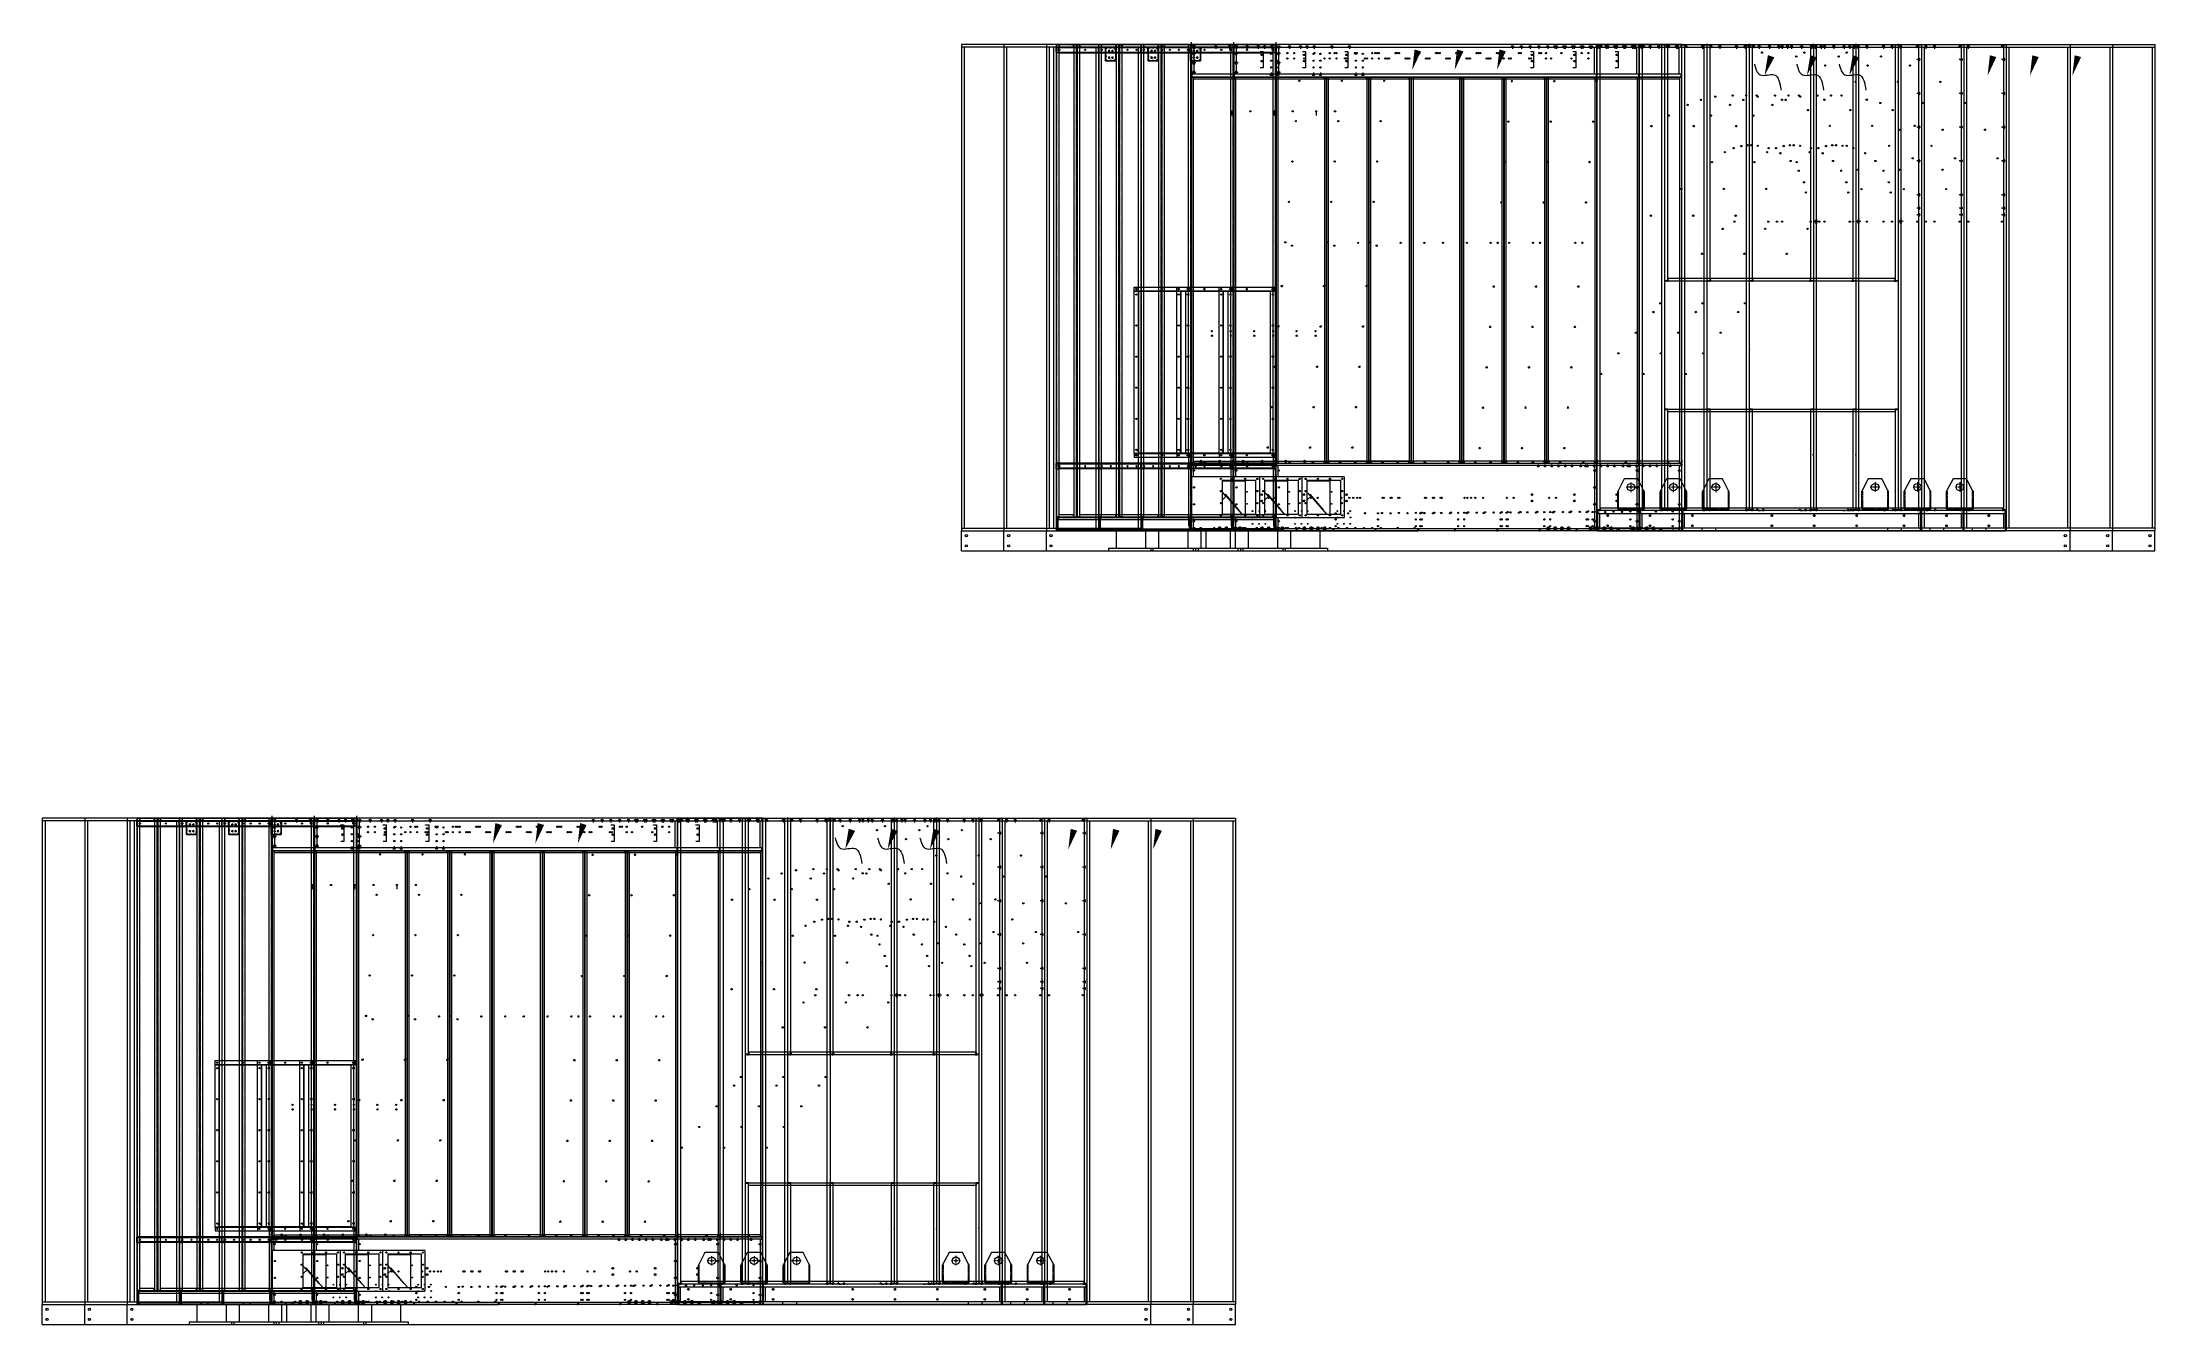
# Model space of a CAD drawing. Header units: millimetres. Extents: x -662849 to 32847, y -140377 to 24217.
# Drawn here: x -662849 to -647222, y -140377 to -130885 of the extents above.
import ezdxf

# ---------------------------------------------------------------- set-up
doc = ezdxf.new("R2010")
doc.units = ezdxf.units.MM
for name, pattern in [('DASHDOT', [18.5, 12, -3, 0.5, -3]), ('DASHED', [15, 12, -3]), ('DASHSPACE', [30, 12, -18])]:
    doc.linetypes.add(name, pattern=pattern)
doc.layers.add('냉각탑_dim', color=1, linetype='Continuous')

# ---------------------------------------------------------------- blocks, each defined once
blk = doc.blocks.new('457536')
at = {"color": 7, "lineweight": 5}
for p, q in [((114592.520962, 89152.297332), (114550.020962, 89069.297332)), ((114692.520962, 89152.297332), (114592.520962, 89152.297332)), ((114735.020962, 89069.297332), (114692.520962, 89152.297332)), ((114542.520962, 89059.297332), (114542.520962, 88929.797332)), ((114550.020962, 88922.297332), (114735.020962, 88922.297332)), ((114742.520962, 88929.797332), (114742.520962, 89059.297332))]:
    blk.add_line(p, q, dxfattribs=at)
at = {"color": 7, "linetype": 'DASHDOT', "lineweight": 5}
for p, q in [((114678.270962, 89090.297332), (114606.770962, 89090.297332)), ((114642.520962, 89126.047332), (114642.520962, 89054.547332))]:
    blk.add_line(p, q, dxfattribs=at)
at = {"color": 7, "lineweight": 5, "ltscale": 0.09375}
for p, q in [((114542.520962, 89059.297332), (114550.020962, 89059.297332)), ((114550.020962, 88929.797332), (114542.520962, 88929.797332)), ((114550.020962, 88922.297332), (114550.020962, 88929.797332)), ((114742.520962, 89059.297332), (114735.020962, 89059.297332)), ((114735.020962, 88929.797332), (114742.520962, 88929.797332)), ((114735.020962, 88922.297332), (114735.020962, 88929.797332))]:
    blk.add_line(p, q, dxfattribs=at)
at = {"color": 7, "linetype": 'DASHED', "lineweight": 5}
for p, q in [((114548.520962, 89059.297332), (114548.520962, 88929.797332)), ((114550.020962, 88928.297332), (114735.020962, 88928.297332)), ((114736.520962, 88929.797332), (114736.520962, 89059.297332))]:
    blk.add_line(p, q, dxfattribs=at)
at = {"color": 7, "lineweight": 5, "ltscale": 0.125}
for p, q in [((114550.020962, 89059.297332), (114550.020962, 89069.297332)), ((114735.020962, 89069.297332), (114735.020962, 89059.297332))]:
    blk.add_line(p, q, dxfattribs=at)
at = {"color": 7, "linetype": 'DASHED', "lineweight": 5, "ltscale": 0.075}
for p, q in [((114558.520962, 88928.297332), (114558.520962, 88922.297332)), ((114576.520962, 88928.297332), (114576.520962, 88922.297332)), ((114608.520962, 88928.297332), (114608.520962, 88922.297332)), ((114626.520962, 88928.297332), (114626.520962, 88922.297332)), ((114658.520962, 88928.297332), (114658.520962, 88922.297332)), ((114676.520962, 88928.297332), (114676.520962, 88922.297332)), ((114708.520962, 88928.297332), (114708.520962, 88922.297332)), ((114726.520962, 88928.297332), (114726.520962, 88922.297332))]:
    blk.add_line(p, q, dxfattribs=at)
at = {"color": 7, "lineweight": 5}
blk.add_circle((114642.520962, 89090.297332), 27.5, dxfattribs=at)
blk = doc.blocks.new('485689')
at = {"color": 7, "lineweight": 13, "ltscale": 0.486}
for p, q in [((183525, 30768), (183525, 30865)), ((183528, 30768), (183528, 30865)), ((184520, 30865), (184520, 30768)), ((184523, 30865), (184523, 30768))]:
    blk.add_line(p, q, dxfattribs=at)
at = {"color": 7, "lineweight": 13, "ltscale": 0.014}
for p, q in [((183528, 30865), (183525, 30865)), ((183542, 30863), (183542, 30866)), ((184507, 30863), (184507, 30866)), ((184520, 30865), (184523, 30865)), ((183528, 30768), (183525, 30768)), ((183542, 30769), (183542, 30766)), ((184507, 30769), (184507, 30766)), ((184520, 30768), (184523, 30768))]:
    blk.add_line(p, q, dxfattribs=at)
at = {"color": 7, "lineweight": 13, "ltscale": 0.004}
for p, q in [((183527, 30866), (183528, 30866)), ((184521, 30866), (184522, 30866)), ((183528, 30766), (183527, 30766)), ((184522, 30766), (184521, 30766))]:
    blk.add_line(p, q, dxfattribs=at)
at = {"color": 7, "lineweight": 13, "ltscale": 0.007}
for p, q in [((183527, 30865), (183527, 30866)), ((183528, 30866), (183528, 30865)), ((184521, 30865), (184521, 30866)), ((184522, 30865), (184522, 30866)), ((183527, 30766), (183527, 30768)), ((183528, 30766), (183528, 30768)), ((184521, 30768), (184521, 30766)), ((184522, 30766), (184522, 30768))]:
    blk.add_line(p, q, dxfattribs=at)
at = {"color": 7, "lineweight": 13, "ltscale": 0.071}
for p, q in [((183542, 30866), (183528, 30866)), ((184521, 30866), (184507, 30866)), ((183528, 30766), (183542, 30766)), ((184507, 30766), (184521, 30766))]:
    blk.add_line(p, q, dxfattribs=at)
at = {"color": 7, "lineweight": 13, "ltscale": 0.061}
for p, q in [((183540, 30865), (183528, 30865)), ((183542, 30863), (183542, 30851)), ((184507, 30851), (184507, 30863)), ((184520, 30865), (184508, 30865)), ((183528, 30768), (183540, 30768)), ((184508, 30768), (184520, 30768))]:
    blk.add_line(p, q, dxfattribs=at)
at = {"color": 7, "lineweight": 13, "ltscale": 0.008}
for p, q in [((183540, 30865), (183542, 30865)), ((183540, 30863), (183542, 30863)), ((184507, 30866), (184507, 30865)), ((184507, 30865), (184508, 30865)), ((184507, 30863), (184508, 30863)), ((183542, 30769), (183540, 30769)), ((183542, 30768), (183540, 30768)), ((184508, 30769), (184507, 30769)), ((184508, 30768), (184507, 30768)), ((184507, 30766), (184507, 30768))]:
    blk.add_line(p, q, dxfattribs=at)
at = {"color": 7, "lineweight": 13, "ltscale": 0.366205}
for p, q in [((183540, 30865), (183540, 30769)), ((184508, 30781), (184508, 30865))]:
    blk.add_line(p, q, dxfattribs=at)
at = {"color": 7, "lineweight": 13}
for p, q in [((183542, 30866), (184507, 30866)), ((183542, 30863), (184507, 30863)), ((184507, 30851), (183542, 30851)), ((184507, 30769), (183542, 30769)), ((184507, 30766), (183542, 30766))]:
    blk.add_line(p, q, dxfattribs=at)
at = {"color": 7, "lineweight": 13, "ltscale": 0.001386}
for p, q in [((183542, 30866), (183542, 30866)), ((183542, 30766), (183542, 30766))]:
    blk.add_line(p, q, dxfattribs=at)
at = {"color": 7, "lineweight": 13, "ltscale": 0.076206}
for p, q in [((183540, 30783), (183540, 30768)), ((184508, 30768), (184508, 30783))]:
    blk.add_line(p, q, dxfattribs=at)
at = {"color": 7, "lineweight": 13, "ltscale": 0.05737}
for p, q in [((183542, 30780), (183542, 30769)), ((184507, 30780), (184507, 30769))]:
    blk.add_line(p, q, dxfattribs=at)
for p, q in [((183542, 30780), (183999, 30780)), ((183999, 30780), (183999, 30769)), ((184049, 30780), (184507, 30780)), ((184049, 30780), (184049, 30769))]:
    blk.add_line(p, q)
blk = doc.blocks.new('68679')
at = {"color": 7, "lineweight": 13, "ltscale": 0.0185}
for p, q in [((182652, 34840), (182652, 34855)), ((182655, 34840), (182655, 34855)), ((182652, 33867), (182652, 33882)), ((182655, 33867), (182655, 33882))]:
    blk.add_line(p, q, dxfattribs=at)
at = {"color": 7, "lineweight": 13, "ltscale": 0.02275}
for p, q in [((182655, 34837), (182655, 34855)), ((182655, 33867), (182655, 33885))]:
    blk.add_line(p, q, dxfattribs=at)
at = {"color": 7, "lineweight": 13, "ltscale": 0.042}
for p, q in [((182688, 34855), (182655, 34855)), ((182655, 33867), (182688, 33867))]:
    blk.add_line(p, q, dxfattribs=at)
at = {"color": 7, "lineweight": 13, "ltscale": 0.041987}
blk.add_line((182655, 34855), (182688, 34855), dxfattribs=at)
at = {"color": 7, "lineweight": 13, "ltscale": 0.0395}
for p, q in [((182657, 34860), (182688, 34860)), ((182688, 34857), (182657, 34857)), ((182688, 33865), (182657, 33865)), ((182657, 33862), (182688, 33862))]:
    blk.add_line(p, q, dxfattribs=at)
at = {"color": 7, "lineweight": 13, "ltscale": 0.004497}
for p, q in [((182692, 34857), (182688, 34857)), ((182692, 33865), (182688, 33865))]:
    blk.add_line(p, q, dxfattribs=at)
at = {"color": 7, "lineweight": 13, "ltscale": 0.00225}
for p, q in [((182688, 34857), (182688, 34855)), ((182688, 34855), (182688, 34857)), ((182688, 33867), (182688, 33865)), ((182688, 33865), (182688, 33867))]:
    blk.add_line(p, q, dxfattribs=at)
at = {"color": 7, "lineweight": 13}
for p, q in [((182688, 34855), (182688, 33867)), ((182694, 34855), (182694, 33867)), ((182652, 34837), (182652, 33885)), ((182652, 34837), (182652, 33885)), ((182657, 34837), (182657, 33885))]:
    blk.add_line(p, q, dxfattribs=at)
at = {"color": 7, "lineweight": 13, "ltscale": 0.0022}
for p, q in [((182691, 34857), (182693, 34858)), ((182691, 33865), (182693, 33864))]:
    blk.add_line(p, q, dxfattribs=at)
at = {"color": 7, "lineweight": 13, "ltscale": 0.004}
for p, q in [((182655, 34840), (182652, 34840)), ((182655, 34837), (182652, 34837)), ((182652, 33882), (182655, 33882))]:
    blk.add_line(p, q, dxfattribs=at)
at = {"color": 7, "lineweight": 13, "ltscale": 0.003999}
blk.add_line((182652, 34837), (182655, 34837), dxfattribs=at)
at = {"color": 7, "lineweight": 13, "ltscale": 0.003997}
blk.add_line((182655, 34837), (182655, 34840), dxfattribs=at)
at = {"color": 7, "lineweight": 13, "ltscale": 0.0025}
for p, q in [((182657, 34837), (182655, 34837)), ((182655, 33885), (182657, 33885))]:
    blk.add_line(p, q, dxfattribs=at)
at = {"color": 7, "lineweight": 13, "ltscale": 0.0065}
blk.add_line((182652, 33885), (182657, 33885), dxfattribs=at)
at = {"color": 7, "lineweight": 13, "ltscale": 0.004003}
blk.add_line((182655, 33882), (182655, 33885), dxfattribs=at)
at = {"color": 7, "lineweight": 13}
for centre in [(182673, 34836), (182673, 34646), (182673, 34456), (182673, 34266), (182673, 34076), (182673, 33886)]:
    blk.add_circle(centre, 3, dxfattribs=at)
for centre, radius, start, end in [((182657, 34855), 5.2, 90, 180), ((182657, 34855), 2, 90, 174.2609), ((182688, 34855), 5.2, 0, 90), ((182657, 33867), 5.2, 180, 270), ((182657, 33867), 2, 185.7392, 270), ((182688, 33867), 5.2, 270, 0)]:
    blk.add_arc(centre, radius, start, end, dxfattribs=at)
for points in [[(182694, 34855), (182694, 34855), (182693, 34856), (182693, 34856), (182693, 34856), (182692, 34857), (182692, 34857), (182692, 34857), (182692, 34857)], [(182694, 33867), (182694, 33867), (182693, 33867), (182693, 33866), (182693, 33866), (182692, 33866), (182692, 33866), (182692, 33865), (182692, 33865)]]:
    blk.add_open_spline(points, degree=5, knots=[0, 0, 0, 0, 0, 0, 6.191357, 6.191357, 6.191357, 7.828222, 7.828222, 7.828222, 7.828222, 7.828222, 7.828222], dxfattribs=at)
blk = doc.blocks.new('3425346')
at = {"color": 7, "lineweight": 13}
for p, q in [((155017, 41125), (155427, 41125)), ((155017, 41095), (155427, 41095))]:
    blk.add_line(p, q, dxfattribs=at)
at = {"color": 7, "lineweight": 13, "ltscale": 0.035}
for p, q in [((155017, 41122), (155017, 41125)), ((155427, 41122), (155427, 41125))]:
    blk.add_line(p, q, dxfattribs=at)
at = {"color": 7, "linetype": 'DASHED', "lineweight": 13}
blk.add_line((155017, 41123), (155427, 41123), dxfattribs=at)
at = {"color": 7, "lineweight": 13, "ltscale": 0.34}
for p, q in [((155017, 41122), (155017, 41095)), ((155427, 41095), (155427, 41122))]:
    blk.add_line(p, q, dxfattribs=at)
at = {"color": 7, "lineweight": 13}
blk.add_lwpolyline([(155416, 41115), (155414, 41112), (155418, 41114)], dxfattribs=at)
for centre in [(155032, 41110), (155222, 41110), (155412, 41110)]:
    blk.add_circle(centre, 3, dxfattribs=at)
blk = doc.blocks.new('235465')
at = {"color": 7, "lineweight": 13}
for p, q in [((158477, 41707), (159677, 41707)), ((159677, 41677), (158477, 41677))]:
    blk.add_line(p, q, dxfattribs=at)
at = {"color": 7, "lineweight": 13, "ltscale": 0.014}
for p, q in [((158477, 41704), (158477, 41707)), ((159677, 41704), (159677, 41707))]:
    blk.add_line(p, q, dxfattribs=at)
at = {"color": 7, "linetype": 'DASHED', "lineweight": 13}
blk.add_line((158477, 41705), (159677, 41705), dxfattribs=at)
at = {"color": 7, "lineweight": 13, "ltscale": 0.136}
for p, q in [((158477, 41704), (158477, 41677)), ((159677, 41677), (159677, 41704))]:
    blk.add_line(p, q, dxfattribs=at)
at = {"color": 7, "linetype": 'DASHED', "lineweight": 13, "ltscale": 0.008}
for p, q in [((159002, 41707), (159002, 41705)), ((159152, 41707), (159152, 41705))]:
    blk.add_line(p, q, dxfattribs=at)
at = {"color": 7, "lineweight": 13}
blk.add_lwpolyline([(159657, 41704), (159653, 41694), (159661, 41701)], dxfattribs=at)
for centre in [(158502, 41692), (158732, 41692), (158962, 41692), (159192, 41692), (159422, 41692), (159652, 41692)]:
    blk.add_circle(centre, 3, dxfattribs=at)
blk = doc.blocks.new('5679796')
at = {"color": 7, "lineweight": 13, "ltscale": 0.027667}
for p, q in [((165482, 14310), (165482, 14327)), ((165484, 14310), (165484, 14327)), ((165482, 13336), (165482, 13352)), ((165484, 13336), (165484, 13352))]:
    blk.add_line(p, q, dxfattribs=at)
at = {"color": 7, "lineweight": 13, "ltscale": 0.003333}
for p, q in [((165484, 14310), (165482, 14310)), ((165482, 14308), (165484, 14308)), ((165484, 14308), (165482, 14308)), ((165484, 13352), (165482, 13352))]:
    blk.add_line(p, q, dxfattribs=at)
at = {"color": 7, "lineweight": 13}
for p, q in [((165482, 14308), (165482, 13966)), ((165482, 14308), (165482, 13966)), ((165485, 14308), (165485, 13966)), ((165520, 14328), (165520, 13966)), ((165524, 14327), (165524, 13336)), ((165482, 13887), (165482, 13354)), ((165482, 13887), (165482, 13354)), ((165485, 13887), (165485, 13354)), ((165520, 13887), (165520, 13335))]:
    blk.add_line(p, q, dxfattribs=at)
at = {"color": 7, "lineweight": 13, "ltscale": 0.061}
for p, q in [((165520, 14328), (165484, 14328)), ((165484, 13335), (165520, 13335))]:
    blk.add_line(p, q, dxfattribs=at)
at = {"color": 7, "lineweight": 13, "ltscale": 0.031833}
for p, q in [((165484, 14308), (165484, 14328)), ((165484, 13335), (165484, 13354))]:
    blk.add_line(p, q, dxfattribs=at)
at = {"color": 7, "lineweight": 13, "ltscale": 0.060846}
blk.add_line((165484, 14328), (165520, 14328), dxfattribs=at)
at = {"color": 7, "lineweight": 13, "ltscale": 0.003329}
blk.add_line((165484, 14308), (165484, 14310), dxfattribs=at)
at = {"color": 7, "lineweight": 13, "ltscale": 0.002333}
for p, q in [((165485, 14308), (165484, 14308)), ((165484, 13354), (165485, 13354))]:
    blk.add_line(p, q, dxfattribs=at)
at = {"color": 7, "lineweight": 13, "ltscale": 0.058667}
for p, q in [((165485, 14330), (165520, 14330)), ((165520, 14328), (165485, 14328)), ((165520, 13334), (165485, 13334)), ((165485, 13332), (165520, 13332))]:
    blk.add_line(p, q, dxfattribs=at)
at = {"color": 7, "lineweight": 13, "ltscale": 0.004007}
for p, q in [((165523, 14328), (165520, 14328)), ((165523, 13334), (165520, 13334))]:
    blk.add_line(p, q, dxfattribs=at)
at = {"color": 7, "lineweight": 13, "ltscale": 0.0015}
for p, q in [((165520, 14328), (165520, 14328)), ((165520, 14328), (165520, 14328)), ((165520, 13335), (165520, 13334)), ((165520, 13334), (165520, 13335))]:
    blk.add_line(p, q, dxfattribs=at)
at = {"color": 7, "lineweight": 13, "ltscale": 0.001795}
for p, q in [((165522, 14328), (165523, 14329)), ((165522, 13334), (165523, 13334))]:
    blk.add_line(p, q, dxfattribs=at)
for p, q in [((165482, 13966), (165524, 13966)), ((165522, 13887), (165522, 13966)), ((165482, 13887), (165524, 13887))]:
    blk.add_line(p, q)
at = {"color": 7, "lineweight": 13, "ltscale": 0.005667}
blk.add_line((165482, 13354), (165485, 13354), dxfattribs=at)
at = {"color": 7, "lineweight": 13, "ltscale": 0.003337}
blk.add_line((165484, 13352), (165484, 13354), dxfattribs=at)
at = {"color": 7, "lineweight": 13}
for centre in [(165504, 14306), (165504, 14116), (165504, 13736), (165504, 13546), (165504, 13356)]:
    blk.add_circle(centre, 3, dxfattribs=at)
for centre, radius, start, end in [((165485, 14327), 3.4, 90, 180), ((165485, 14327), 1.4, 90, 159.0752), ((165520, 14327), 3.4, 0, 90), ((165485, 13336), 3.4, 180, 270), ((165485, 13336), 1.4, 200.9249, 270), ((165520, 13336), 3.4, 270, 0)]:
    blk.add_arc(centre, radius, start, end, dxfattribs=at)
for points in [[(165524, 14327), (165524, 14327), (165523, 14328), (165523, 14328), (165523, 14328), (165523, 14328), (165523, 14328), (165523, 14328), (165523, 14328)], [(165524, 13336), (165524, 13336), (165523, 13335), (165523, 13335), (165523, 13335), (165523, 13335), (165523, 13334), (165523, 13334), (165523, 13334)]]:
    blk.add_open_spline(points, degree=5, knots=[0, 0, 0, 0, 0, 0, 4.583204, 4.583204, 4.583204, 5.126781, 5.126781, 5.126781, 5.126781, 5.126781, 5.126781], dxfattribs=at)
blk = doc.blocks.new('568596')
at = {"color": 7, "lineweight": 13, "ltscale": 0.00166}
for p, q in [((169551, 17463), (169550, 17463)), ((173047, 17463), (173048, 17463)), ((169551, 16621), (169550, 16621)), ((173047, 16621), (173048, 16621))]:
    blk.add_line(p, q, dxfattribs=at)
at = {"color": 7, "lineweight": 13, "ltscale": 0.0015}
for p, q in [((169550, 17463), (169550, 17462)), ((173048, 17462), (173048, 17463)), ((169550, 16622), (169550, 16621)), ((173048, 16621), (173048, 16622))]:
    blk.add_line(p, q, dxfattribs=at)
at = {"color": 7, "lineweight": 13}
for p, q in [((169550, 17463), (169550, 16622)), ((169550, 17462), (169550, 17436)), ((173046, 17465), (169552, 17465)), ((173048, 16622), (173048, 17463)), ((173048, 17443), (173048, 17462)), ((170023, 17009), (171223, 17009)), ((169552, 16619), (173046, 16619))]:
    blk.add_line(p, q, dxfattribs=at)
at = {"color": 7, "linetype": 'DASHED', "lineweight": 13, "ltscale": 0.003333}
for p, q in [((169552, 17462), (169550, 17462)), ((169550, 17445), (169552, 17445)), ((169550, 17443), (169552, 17443)), ((169550, 17436), (169552, 17436)), ((169550, 17407), (169552, 17407)), ((169550, 17398), (169552, 17398)), ((169645, 17465), (169645, 17463)), ((169651, 17465), (169651, 17463)), ((169845, 17465), (169845, 17463)), ((169851, 17465), (169851, 17463)), ((173015, 17465), (173015, 17463)), ((173021, 17465), (173021, 17463)), ((173048, 17462), (173046, 17462)), ((173048, 17443), (173046, 17443)), ((169550, 17217), (169552, 17217)), ((169550, 17208), (169552, 17208)), ((169550, 17027), (169552, 17027)), ((169550, 17018), (169552, 17018)), ((169550, 16837), (169552, 16837)), ((169550, 16828), (169552, 16828)), ((173048, 16728), (173046, 16728)), ((169550, 16647), (169552, 16647)), ((169550, 16641), (169552, 16641)), ((169550, 16638), (169552, 16638)), ((169552, 16622), (169550, 16622)), ((169645, 16621), (169645, 16619)), ((169651, 16621), (169651, 16619)), ((169845, 16621), (169845, 16619)), ((169851, 16621), (169851, 16619)), ((170045, 16621), (170045, 16619)), ((170051, 16621), (170051, 16619)), ((170245, 16621), (170245, 16619)), ((170251, 16621), (170251, 16619)), ((170445, 16621), (170445, 16619)), ((170451, 16621), (170451, 16619)), ((170645, 16621), (170645, 16619)), ((170651, 16621), (170651, 16619)), ((170845, 16621), (170845, 16619)), ((170851, 16621), (170851, 16619)), ((171045, 16621), (171045, 16619)), ((171051, 16621), (171051, 16619)), ((171245, 16621), (171245, 16619)), ((171251, 16621), (171251, 16619)), ((171445, 16621), (171445, 16619)), ((171451, 16621), (171451, 16619)), ((171645, 16621), (171645, 16619)), ((171651, 16621), (171651, 16619)), ((171845, 16621), (171845, 16619)), ((171851, 16621), (171851, 16619)), ((172045, 16621), (172045, 16619)), ((172051, 16621), (172051, 16619)), ((172245, 16621), (172245, 16619)), ((172251, 16621), (172251, 16619)), ((172445, 16621), (172445, 16619)), ((172451, 16621), (172451, 16619)), ((172645, 16621), (172645, 16619)), ((172651, 16621), (172651, 16619)), ((172845, 16621), (172845, 16619)), ((172851, 16621), (172851, 16619)), ((173015, 16621), (173015, 16619)), ((173021, 16621), (173021, 16619)), ((173048, 16710), (173046, 16710)), ((173048, 16641), (173046, 16641)), ((173048, 16622), (173046, 16622))]:
    blk.add_line(p, q, dxfattribs=at)
at = {"color": 7, "lineweight": 13, "ltscale": 0.001174}
for p, q in [((169551, 17463), (169552, 17463)), ((173047, 17463), (173046, 17463)), ((169551, 16621), (169552, 16621)), ((173047, 16621), (173046, 16621))]:
    blk.add_line(p, q, dxfattribs=at)
at = {"color": 7, "lineweight": 13, "ltscale": 0.002252}
for p, q in [((169552, 17465), (169552, 17464)), ((173046, 17465), (173046, 17464)), ((169552, 16619), (169552, 16620)), ((173046, 16619), (173046, 16620))]:
    blk.add_line(p, q, dxfattribs=at)
at = {"color": 7, "linetype": 'DASHED', "lineweight": 13}
for p, q in [((169552, 17465), (169552, 16622)), ((173046, 17463), (169552, 17463)), ((169552, 17462), (169552, 17436)), ((170045, 17465), (170045, 17463)), ((170051, 17465), (170051, 17463)), ((170245, 17465), (170245, 17463)), ((170251, 17465), (170251, 17463)), ((170445, 17465), (170445, 17463)), ((170451, 17465), (170451, 17463)), ((170645, 17465), (170645, 17463)), ((170651, 17465), (170651, 17463)), ((170845, 17465), (170845, 17463)), ((170851, 17465), (170851, 17463)), ((171045, 17465), (171045, 17463)), ((171051, 17465), (171051, 17463)), ((171245, 17465), (171245, 17463)), ((171251, 17465), (171251, 17463)), ((171445, 17465), (171445, 17463)), ((171451, 17465), (171451, 17463)), ((171645, 17465), (171645, 17463)), ((171651, 17465), (171651, 17463)), ((171845, 17465), (171845, 17463)), ((171851, 17465), (171851, 17463)), ((172045, 17465), (172045, 17463)), ((172051, 17465), (172051, 17463)), ((172245, 17465), (172245, 17463)), ((172251, 17465), (172251, 17463)), ((172445, 17465), (172445, 17463)), ((172451, 17465), (172451, 17463)), ((172645, 17465), (172645, 17463)), ((172651, 17465), (172651, 17463)), ((172845, 17465), (172845, 17463)), ((172851, 17465), (172851, 17463)), ((173046, 16622), (173046, 17465)), ((173046, 17443), (173046, 17462)), ((169552, 16621), (173046, 16621))]:
    blk.add_line(p, q, dxfattribs=at)
at = {"color": 7, "lineweight": 13, "ltscale": 0.002009}
for p, q in [((169552, 17462), (169552, 17464)), ((173046, 17462), (173046, 17464)), ((169552, 16621), (169552, 16620)), ((173046, 16621), (173046, 16620))]:
    blk.add_line(p, q, dxfattribs=at)
at = {"color": 7, "linetype": 'DASHED', "lineweight": 13, "ltscale": 0.001183}
for p, q in [((169552, 17463), (169552, 17463)), ((173046, 17463), (173045, 17463)), ((169552, 16621), (169552, 16621)), ((173046, 16621), (173045, 16621))]:
    blk.add_line(p, q, dxfattribs=at)
at = {"color": 7, "linetype": 'DASHED', "lineweight": 13, "ltscale": 0.0015}
for p, q in [((169552, 17463), (169552, 17462)), ((173046, 17462), (173046, 17463)), ((169552, 16622), (169552, 16621)), ((173046, 16621), (173046, 16622))]:
    blk.add_line(p, q, dxfattribs=at)
at = {"color": 7, "linetype": 'DASHED', "lineweight": 13, "ltscale": 0.027667}
for p, q in [((169552, 17445), (169552, 17462)), ((173046, 17462), (173046, 17445)), ((169552, 16622), (169552, 16639)), ((173046, 16639), (173046, 16622))]:
    blk.add_line(p, q, dxfattribs=at)
at = {"color": 7, "linetype": 'DASHED', "lineweight": 13, "ltscale": 0.001406}
for p, q in [((169552, 17462), (169552, 17462)), ((173046, 17462), (173046, 17462)), ((169552, 16621), (169552, 16622)), ((173046, 16621), (173046, 16622))]:
    blk.add_line(p, q, dxfattribs=at)
at = {"color": 7, "lineweight": 13, "ltscale": 0.058667}
for p, q in [((173046, 17445), (169552, 17445)), ((169553, 17443), (169570, 17443)), ((169570, 17445), (169570, 16641)), ((173028, 16641), (173028, 17445)), ((173046, 17443), (173028, 17443)), ((170023, 16659), (170023, 17009)), ((171223, 16659), (171223, 17009)), ((169570, 16641), (169552, 16641)), ((169918, 16639), (169552, 16639)), ((169999, 16639), (169936, 16639)), ((170017, 16639), (170039, 16639)), ((170023, 16659), (171223, 16659)), ((170057, 16639), (170269, 16639)), ((170287, 16639), (170499, 16639)), ((170517, 16639), (170729, 16639)), ((170747, 16639), (170959, 16639)), ((170977, 16639), (171189, 16639)), ((171207, 16639), (171229, 16639)), ((171247, 16639), (172999, 16639)), ((173017, 16639), (173046, 16639)), ((173046, 16641), (173028, 16641))]:
    blk.add_line(p, q, dxfattribs=at)
at = {"color": 7, "linetype": 'DASHED', "lineweight": 13, "ltscale": 0.002333}
for p, q in [((169552, 17443), (169553, 17443)), ((173046, 17443), (173045, 17443)), ((173046, 16641), (173045, 16641))]:
    blk.add_line(p, q, dxfattribs=at)
at = {"color": 7, "lineweight": 13, "ltscale": 0.058667}
for centre in [(169927, 17403), (173008, 17403), (173008, 17023), (173008, 16833), (169927, 16643), (170008, 16644), (170048, 16644), (170278, 16644), (170508, 16644), (170738, 16644), (170968, 16644), (171198, 16644), (171238, 16644), (173008, 16643)]:
    blk.add_circle(centre, 4.5, dxfattribs=at)
at = {"color": 7, "lineweight": 13}
for centre in [(169927, 17213), (169927, 17023), (170008, 17024), (170048, 17024), (170278, 17024), (170508, 17024), (170738, 17024), (170968, 17024), (171198, 17024), (171238, 17024), (169927, 16833), (170008, 16834), (171238, 16834)]:
    blk.add_circle(centre, 4.5, dxfattribs=at)
for centre in [(172951, 17225), (172951, 17200), (173001, 17225), (173001, 17200)]:
    blk.add_circle(centre, 4.5)
at = {"color": 7, "lineweight": 13, "ltscale": 0.058667}
for centre, start, end in [((169927, 16643), 203.5779, 336.4221), ((170008, 16644), 209.9997, 330.0003), ((170048, 16644), 209.9997, 330.0003), ((170278, 16644), 209.9997, 330.0003), ((170508, 16644), 209.9997, 330.0003), ((170738, 16644), 209.9997, 330.0003), ((170968, 16644), 209.9997, 330.0003), ((171198, 16644), 209.9997, 330.0003), ((171238, 16644), 209.9997, 330.0003), ((173008, 16643), 203.5782, 336.4218)]:
    blk.add_arc(centre, 10, start, end, dxfattribs=at)
at = {"color": 7, "lineweight": 13}
for points in [[(169553, 17462), (169553, 17462), (169552, 17462), (169552, 17462), (169551, 17463), (169551, 17463)], [(169553, 17462), (169553, 17462), (169553, 17462), (169552, 17463), (169552, 17463), (169552, 17464)], [(173045, 17462), (173045, 17462), (173045, 17462), (173046, 17463), (173046, 17463), (173046, 17464)], [(173045, 17462), (173045, 17462), (173046, 17462), (173046, 17462), (173047, 17463), (173047, 17463)], [(169553, 16622), (169553, 16622), (169552, 16622), (169552, 16622), (169551, 16621), (169551, 16621)], [(169553, 16622), (169553, 16622), (169553, 16621), (169552, 16621), (169552, 16621), (169552, 16620)], [(173045, 16622), (173045, 16622), (173046, 16622), (173046, 16622), (173047, 16621), (173047, 16621)], [(173045, 16622), (173045, 16622), (173045, 16621), (173046, 16621), (173046, 16621), (173046, 16620)]]:
    blk.add_open_spline(points, degree=5, dxfattribs=at)
at = {"color": 7, "linetype": 'DASHED', "lineweight": 13}
for points in [[(169553, 17462), (169553, 17462), (169553, 17462), (169553, 17462), (169552, 17463), (169552, 17463)], [(169553, 17462), (169553, 17462), (169553, 17462), (169552, 17462), (169552, 17462), (169552, 17462)], [(173045, 17462), (173045, 17462), (173045, 17462), (173045, 17462), (173045, 17463), (173045, 17463)], [(173045, 17462), (173045, 17462), (173045, 17462), (173046, 17462), (173046, 17462), (173046, 17462)], [(169553, 16622), (169553, 16622), (169553, 16622), (169552, 16622), (169552, 16622), (169552, 16621)], [(169553, 16622), (169553, 16622), (169553, 16622), (169553, 16621), (169552, 16621), (169552, 16621)], [(173045, 16622), (173045, 16622), (173045, 16622), (173045, 16621), (173045, 16621), (173045, 16621)], [(173045, 16622), (173045, 16622), (173045, 16622), (173046, 16622), (173046, 16622), (173046, 16621)]]:
    blk.add_open_spline(points, degree=5, dxfattribs=at)
blk = doc.blocks.new('769475')
for p, q in [((158714, 15280), (158714, 15180)), ((158789, 15280), (158714, 15280)), ((158714, 15180), (158789, 15180)), ((158789, 15180), (158789, 15280))]:
    blk.add_line(p, q)
at = {"color": 5, "linetype": 'DASHSPACE'}
for p, q in [((158785, 15277), (158714, 15277)), ((158714, 15183), (158789, 15183)), ((158717, 15280), (158717, 15180)), ((158785, 15260), (158785, 15277)), ((158785, 15260), (158789, 15260)), ((158785, 15180), (158785, 15200)), ((158785, 15200), (158789, 15200))]:
    blk.add_line(p, q, dxfattribs=at)
for centre in [(158739, 15255), (158739, 15205), (158764, 15255), (158764, 15205)]:
    blk.add_circle(centre, 3)
blk = doc.blocks.new('1')
at = {"lineweight": 20}
for p, q in [((12749, 13502), (11046, 13502)), ((11046, 13502), (11046, 9902)), ((11746, 13482), (11046, 13482)), ((11066, 13482), (11066, 9922)), ((11746, 13502), (11746, 9902)), ((12746, 13499), (12746, 13518)), ((18142, 13502), (19246, 13502)), ((18146, 13499), (18146, 13502)), ((18146, 13482), (19246, 13482)), ((19226, 13482), (19226, 9922)), ((19246, 13502), (19246, 9902)), ((11046, 9922), (11746, 9922)), ((11046, 9902), (11746, 9902)), ((11746, 9902), (12746, 9902)), ((12746, 9902), (12746, 9906)), ((12746, 9902), (12749, 9902)), ((18146, 9902), (13246, 9902)), ((19246, 9922), (18146, 9922)), ((19246, 9902), (18146, 9902)), ((11046, 9754), (19246, 9754))]:
    blk.add_line(p, q, dxfattribs=at)
at = {"color": 7, "lineweight": 20}
for p, q in [((11726, 13482), (11726, 9922)), ((11746, 13501), (11746, 10006)), ((11894, 13502), (11748, 13502)), ((11896, 13501), (11896, 10006)), ((12746, 13480), (12746, 13284)), ((15742, 13502), (12749, 13502)), ((12766, 13445), (12766, 13472)), ((12777, 13482), (12917, 13482)), ((12937, 13482), (13018, 13482)), ((13038, 13482), (13148, 13482)), ((13168, 13482), (13278, 13482)), ((13254, 13451), (13277, 13451)), ((13277, 13451), (13277, 13329)), ((13298, 13482), (15112, 13482)), ((15132, 13482), (15177, 13482)), ((15197, 13482), (15242, 13482)), ((15254, 13451), (15277, 13451)), ((15262, 13482), (15307, 13482)), ((15277, 13451), (15277, 13329)), ((15327, 13482), (15372, 13482)), ((15392, 13482), (15437, 13482)), ((15457, 13482), (15502, 13482)), ((15522, 13482), (15567, 13482)), ((15587, 13482), (15632, 13482)), ((15652, 13482), (15697, 13482)), ((15717, 13482), (15742, 13482)), ((15726, 13480), (15726, 13284)), ((15746, 13284), (15746, 13480)), ((15748, 10058), (15748, 13499)), ((15768, 13499), (15768, 10058)), ((15770, 13502), (16224, 13502)), ((15788, 13482), (16018, 13482)), ((16038, 13482), (16224, 13482)), ((16226, 10058), (16226, 13499)), ((16246, 13499), (16246, 10058)), ((16248, 11754), (16248, 13499)), ((16268, 13499), (16268, 11754)), ((16270, 13502), (17326, 13502)), ((16288, 13482), (16518, 13482)), ((16538, 13482), (16768, 13482)), ((16788, 13482), (16862, 13482)), ((16882, 13482), (16937, 13482)), ((16957, 13482), (17012, 13482)), ((17032, 13482), (17106, 13482)), ((17126, 13482), (17326, 13482)), ((17328, 11754), (17328, 13499)), ((17348, 13499), (17348, 11754)), ((17350, 10058), (17350, 13499)), ((17370, 12203), (17370, 13474)), ((17372, 13502), (18124, 13502)), ((17375, 13482), (17606, 13482)), ((17626, 13482), (17856, 13482)), ((17876, 13482), (18107, 13482)), ((18126, 13499), (18126, 13400)), ((18146, 13499), (18146, 10058)), ((18166, 13482), (18166, 9922)), ((12766, 13375), (12766, 13425)), ((12766, 13305), (12766, 13355)), ((13277, 13329), (13254, 13329)), ((15277, 13329), (15254, 13329)), ((18126, 13380), (18126, 13150)), ((12746, 13257), (12746, 10407)), ((13326, 13282), (12749, 13282)), ((12749, 13262), (15742, 13262)), ((12761, 10407), (12761, 13257)), ((12762, 13260), (13728, 13260)), ((13728, 13245), (12762, 13245)), ((13377, 13282), (13346, 13282)), ((15742, 13282), (13397, 13282)), ((13730, 13257), (13730, 10407)), ((13745, 10407), (13745, 13257)), ((13746, 13257), (13746, 10407)), ((13761, 10407), (13761, 13257)), ((13763, 13260), (14728, 13260)), ((14728, 13245), (13763, 13245)), ((14730, 13257), (14730, 10407)), ((14745, 10407), (14745, 13257)), ((14747, 13257), (14747, 10407)), ((14762, 10407), (14762, 13257)), ((14763, 13260), (15729, 13260)), ((15729, 13245), (14763, 13245)), ((15731, 13257), (15731, 10407)), ((15746, 10407), (15746, 13257)), ((18126, 13130), (18126, 12900)), ((18126, 12880), (18126, 12650)), ((18126, 12630), (18126, 12400)), ((18126, 12380), (18126, 12301)), ((18126, 12281), (18126, 12251)), ((18126, 12231), (18126, 10058)), ((17370, 10058), (17370, 12179)), ((17328, 11770), (16270, 11770)), ((17332, 11750), (16276, 11750)), ((16248, 10058), (16248, 10801)), ((16268, 10801), (16268, 10058)), ((16270, 10804), (17326, 10804)), ((17326, 10784), (16270, 10784)), ((17328, 10058), (17328, 10801)), ((17348, 10801), (17348, 10058)), ((12739, 10415), (12744, 10465)), ((12741, 10415), (12746, 10465)), ((12746, 9906), (12746, 10385)), ((15742, 10402), (12749, 10402)), ((15304, 10387), (12749, 10387)), ((12761, 10358), (12761, 10385)), ((12761, 10302), (12761, 10341)), ((12762, 10419), (12806, 10419)), ((12762, 10404), (12839, 10404)), ((12826, 10419), (12946, 10419)), ((12852, 10404), (13638, 10404)), ((12966, 10419), (13728, 10419)), ((13651, 10404), (13728, 10404)), ((14728, 10419), (13763, 10419)), ((13763, 10404), (13839, 10404)), ((13853, 10404), (14638, 10404)), ((14652, 10404), (14728, 10404)), ((15729, 10419), (14763, 10419)), ((14763, 10404), (14840, 10404)), ((14853, 10404), (15639, 10404)), ((15354, 10387), (15319, 10387)), ((15404, 10387), (15369, 10387)), ((15454, 10387), (15419, 10387)), ((15504, 10387), (15469, 10387)), ((15554, 10387), (15519, 10387)), ((15654, 10387), (15569, 10387)), ((15652, 10404), (15729, 10404)), ((15742, 10387), (15669, 10387)), ((15731, 10358), (15731, 10385)), ((15731, 10233), (15731, 10341)), ((15746, 9906), (15746, 10385)), ((12749, 10002), (12749, 10302)), ((13249, 10302), (12749, 10302)), ((12974, 10277), (13224, 10277)), ((12974, 10277), (12974, 10027)), ((12974, 10272), (13146, 10272)), ((12974, 10188), (13002, 10156)), ((13095, 10058), (12996, 10172)), ((13096, 10059), (12998, 10173)), ((13122, 10027), (13005, 10159)), ((13146, 10027), (13146, 10272)), ((13224, 10027), (13224, 10277)), ((13249, 10302), (13249, 10002)), ((15731, 10108), (15731, 10216)), ((11748, 10004), (11894, 10004)), ((12726, 10007), (12726, 9940)), ((12749, 10002), (13249, 10002)), ((12974, 10027), (13224, 10027)), ((13002, 10156), (12978, 10135)), ((15731, 9983), (15731, 10091)), ((15748, 10032), (18146, 10032)), ((15748, 9924), (15748, 10030)), ((15751, 10030), (15751, 9924)), ((18141, 10052), (15752, 10052)), ((15752, 10032), (18141, 10032)), ((15768, 9924), (15768, 10030)), ((15770, 10074), (16224, 10074)), ((16217, 10054), (15777, 10054)), ((16938, 10054), (15788, 10054)), ((16270, 10074), (17326, 10074)), ((16613, 10054), (16277, 10054)), ((16969, 10054), (16627, 10054)), ((18106, 10054), (16956, 10054)), ((17319, 10054), (16983, 10054)), ((17372, 10074), (18124, 10074)), ((17615, 10054), (17379, 10054)), ((17867, 10054), (17629, 10054)), ((18117, 10054), (17881, 10054)), ((18126, 10030), (18126, 9924)), ((18142, 9924), (18142, 10030)), ((18146, 10030), (18146, 9924)), ((18146, 9924), (18146, 10030)), ((12189, 9902), (12189, 9774)), ((12406, 9902), (12406, 9774)), ((12761, 9933), (12761, 9966)), ((12889, 9902), (12763, 9902)), ((12942, 9917), (12773, 9917)), ((13782, 9900), (12795, 9900)), ((12853, 9900), (12853, 9774)), ((13789, 9902), (12902, 9902)), ((12992, 9917), (12967, 9917)), ((13042, 9917), (13017, 9917)), ((13092, 9917), (13067, 9917)), ((13069, 9900), (13069, 9774)), ((15374, 9917), (13117, 9917)), ((14689, 9902), (13802, 9902)), ((15589, 9902), (14702, 9902)), ((15424, 9917), (15399, 9917)), ((15474, 9917), (15449, 9917)), ((15524, 9917), (15499, 9917)), ((15718, 9917), (15549, 9917)), ((15729, 9902), (15602, 9902)), ((15731, 9933), (15731, 9966)), ((15897, 9922), (15748, 9922)), ((18146, 9902), (15748, 9902)), ((18141, 9922), (15752, 9922)), ((15752, 9902), (18141, 9902)), ((17897, 9922), (15997, 9922)), ((18146, 9922), (17997, 9922)), ((12132, 9774), (12462, 9774)), ((12132, 9774), (12132, 9752)), ((12462, 9752), (12132, 9752)), ((12462, 9774), (12462, 9752)), ((12796, 9774), (13126, 9774)), ((12796, 9774), (12796, 9752)), ((13126, 9752), (12796, 9752)), ((13126, 9774), (13126, 9752))]:
    blk.add_line(p, q, dxfattribs=at)
at = {"color": 7, "lineweight": 20, "ltscale": 0.002252}
for p, q in [((11746, 13501), (11747, 13501)), ((11896, 13501), (11894, 13501)), ((11746, 10006), (11747, 10006)), ((11896, 10006), (11894, 10006))]:
    blk.add_line(p, q, dxfattribs=at)
at = {"color": 7, "linetype": 'DASHED', "lineweight": 20, "ltscale": 0.003333}
for p, q in [((11746, 13475), (11748, 13475)), ((11746, 13469), (11748, 13469)), ((11748, 13502), (11748, 13500)), ((11768, 13502), (11768, 13500)), ((11837, 13502), (11837, 13500)), ((11855, 13502), (11855, 13500)), ((11874, 13502), (11874, 13500)), ((11893, 13502), (11893, 13500)), ((11896, 13475), (11894, 13475)), ((11896, 13469), (11894, 13469)), ((11746, 10305), (11748, 10305)), ((11746, 10299), (11748, 10299)), ((11746, 10105), (11748, 10105)), ((11746, 10099), (11748, 10099)), ((11748, 10006), (11748, 10004)), ((11765, 10004), (11765, 10006)), ((11768, 10004), (11768, 10006)), ((11774, 10004), (11774, 10006)), ((11876, 10004), (11876, 10006)), ((11893, 10006), (11893, 10004)), ((11896, 10105), (11894, 10105))]:
    blk.add_line(p, q, dxfattribs=at)
at = {"color": 7, "lineweight": 20, "ltscale": 0.002009}
for p, q in [((11748, 13501), (11747, 13501)), ((11893, 13501), (11894, 13501)), ((11748, 10006), (11747, 10006)), ((11893, 10006), (11894, 10006))]:
    blk.add_line(p, q, dxfattribs=at)
at = {"color": 7, "lineweight": 20, "ltscale": 0.00166}
for p, q in [((11748, 13501), (11748, 13502)), ((11894, 13501), (11894, 13502)), ((11748, 10005), (11748, 10004)), ((11894, 10005), (11894, 10004))]:
    blk.add_line(p, q, dxfattribs=at)
at = {"color": 7, "lineweight": 20, "ltscale": 0.0015}
for p, q in [((11748, 13502), (11748, 13502)), ((11893, 13502), (11894, 13502)), ((11748, 10004), (11748, 10004)), ((11894, 10004), (11893, 10004))]:
    blk.add_line(p, q, dxfattribs=at)
at = {"color": 7, "linetype": 'DASHED', "lineweight": 20, "ltscale": 0.001406}
for p, q in [((11748, 13501), (11749, 13501)), ((11893, 13501), (11892, 13501)), ((11748, 10006), (11749, 10006)), ((11893, 10006), (11892, 10006))]:
    blk.add_line(p, q, dxfattribs=at)
at = {"color": 7, "linetype": 'DASHED', "lineweight": 20}
for p, q in [((11748, 13501), (11748, 10006)), ((11896, 13500), (11748, 13500)), ((11894, 13501), (11894, 10006)), ((11746, 13305), (11748, 13305)), ((11746, 13299), (11748, 13299)), ((11746, 13105), (11748, 13105)), ((11746, 13099), (11748, 13099)), ((11746, 12905), (11748, 12905)), ((11746, 12899), (11748, 12899)), ((11746, 12705), (11748, 12705)), ((11746, 12699), (11748, 12699)), ((11746, 12505), (11748, 12505)), ((11746, 12499), (11748, 12499)), ((11746, 12305), (11748, 12305)), ((11746, 12299), (11748, 12299)), ((11746, 12105), (11748, 12105)), ((11746, 12099), (11748, 12099)), ((11746, 11905), (11748, 11905)), ((11746, 11899), (11748, 11899)), ((11746, 11705), (11748, 11705)), ((11746, 11699), (11748, 11699)), ((11746, 11505), (11748, 11505)), ((11746, 11499), (11748, 11499)), ((11746, 11305), (11748, 11305)), ((11746, 11299), (11748, 11299)), ((11746, 11105), (11748, 11105)), ((11746, 11099), (11748, 11099)), ((11746, 10905), (11748, 10905)), ((11746, 10899), (11748, 10899)), ((11746, 10705), (11748, 10705)), ((11746, 10699), (11748, 10699)), ((11746, 10505), (11748, 10505)), ((11746, 10499), (11748, 10499)), ((11748, 10006), (11896, 10006))]:
    blk.add_line(p, q, dxfattribs=at)
at = {"color": 7, "lineweight": 20, "ltscale": 0.001174}
for p, q in [((11748, 13501), (11748, 13501)), ((11894, 13501), (11894, 13501)), ((11748, 10005), (11748, 10006)), ((11894, 10005), (11894, 10006))]:
    blk.add_line(p, q, dxfattribs=at)
at = {"color": 7, "linetype": 'DASHED', "lineweight": 20, "ltscale": 0.001183}
for p, q in [((11748, 13501), (11748, 13500)), ((11894, 13501), (11894, 13500)), ((11748, 10006), (11748, 10007)), ((11894, 10006), (11894, 10007))]:
    blk.add_line(p, q, dxfattribs=at)
at = {"color": 7, "linetype": 'DASHED', "lineweight": 20, "ltscale": 0.0015}
for p, q in [((11748, 13500), (11748, 13500)), ((11893, 13500), (11894, 13500)), ((11748, 10006), (11748, 10006)), ((11894, 10006), (11893, 10006))]:
    blk.add_line(p, q, dxfattribs=at)
at = {"color": 7, "linetype": 'DASHED', "lineweight": 20, "ltscale": 0.027667}
for p, q in [((11749, 13501), (11766, 13501)), ((11892, 13501), (11876, 13501)), ((11766, 10006), (11749, 10006)), ((11876, 10006), (11892, 10006))]:
    blk.add_line(p, q, dxfattribs=at)
at = {"color": 7, "lineweight": 20, "ltscale": 0.058667}
for p, q in [((11766, 13501), (11766, 13472)), ((11766, 13453), (11766, 10391)), ((11768, 13500), (11768, 13482)), ((11874, 13482), (11768, 13482)), ((11874, 13482), (11874, 13502)), ((11876, 13501), (11876, 10006)), ((11766, 10372), (11766, 10006)), ((11768, 10024), (11874, 10024)), ((11768, 10008), (11768, 10024)), ((11874, 10004), (11874, 10024))]:
    blk.add_line(p, q, dxfattribs=at)
at = {"color": 7, "linetype": 'DASHED', "lineweight": 20, "ltscale": 0.002333}
for p, q in [((11768, 13500), (11768, 13499)), ((11874, 13500), (11874, 13499)), ((11768, 10006), (11768, 10008))]:
    blk.add_line(p, q, dxfattribs=at)
at = {"color": 7, "lineweight": 20, "ltscale": 0.4625}
for p, q in [((12746, 13499), (12746, 13480)), ((12748, 13480), (12748, 13499)), ((15744, 13499), (15744, 13480)), ((15746, 13480), (15746, 13499)), ((15751, 13502), (15770, 13502)), ((15770, 13500), (15751, 13500)), ((16224, 13502), (16242, 13502)), ((16242, 13500), (16224, 13500)), ((16251, 13502), (16270, 13502)), ((16270, 13500), (16251, 13500)), ((17326, 13502), (17344, 13502)), ((17344, 13500), (17326, 13500)), ((17353, 13502), (17372, 13502)), ((17372, 13500), (17353, 13500)), ((18124, 13502), (18142, 13502)), ((18142, 13500), (18124, 13500)), ((12746, 13284), (12746, 13266)), ((12748, 13266), (12748, 13284)), ((15744, 13284), (15744, 13266)), ((15746, 13266), (15746, 13284)), ((16251, 10804), (16270, 10804)), ((16270, 10802), (16251, 10802)), ((17326, 10804), (17344, 10804)), ((17344, 10802), (17326, 10802)), ((15747, 10427), (15747, 10408)), ((15747, 10427), (15747, 10408))]:
    blk.add_line(p, q, dxfattribs=at)
at = {"color": 7, "lineweight": 20, "ltscale": 0.05}
for p, q in [((12748, 13499), (12746, 13499)), ((15744, 13499), (15746, 13499)), ((15751, 13502), (15751, 13500)), ((16242, 13502), (16242, 13500)), ((16248, 13462), (16246, 13462)), ((16248, 13462), (16246, 13462)), ((16251, 13502), (16251, 13500)), ((17344, 13502), (17344, 13500)), ((17350, 13462), (17348, 13462)), ((17350, 13462), (17348, 13462)), ((17353, 13502), (17353, 13500)), ((18142, 13502), (18142, 13500)), ((12748, 13266), (12746, 13266)), ((12788, 13260), (12788, 13262)), ((13084, 13262), (13084, 13260)), ((13106, 13262), (13106, 13260)), ((13128, 13262), (13128, 13260)), ((13217, 13260), (13217, 13262)), ((13279, 13260), (13279, 13262)), ((13309, 13262), (13309, 13260)), ((13311, 13260), (13311, 13262)), ((13313, 13262), (13313, 13260)), ((13315, 13262), (13315, 13260)), ((13412, 13260), (13412, 13262)), ((13414, 13262), (13414, 13260)), ((15217, 13260), (15217, 13262)), ((15744, 13266), (15746, 13266)), ((17348, 12244), (17350, 12244)), ((17350, 12216), (17348, 12216)), ((17350, 12214), (17348, 12214)), ((17350, 12212), (17348, 12212)), ((17350, 12170), (17348, 12170)), ((17348, 12093), (17350, 12093)), ((17348, 12091), (17350, 12091)), ((17350, 12089), (17348, 12089)), ((17350, 12087), (17348, 12087)), ((16251, 11750), (16251, 11752)), ((16263, 11750), (16263, 11752)), ((16276, 11750), (16276, 11752)), ((17319, 11750), (17319, 11752)), ((17332, 11750), (17332, 11752)), ((17344, 11750), (17344, 11752)), ((16251, 10804), (16251, 10802)), ((17344, 10804), (17344, 10802)), ((12741, 10415), (12739, 10415)), ((12746, 10465), (12744, 10465)), ((12746, 10399), (12748, 10399)), ((13217, 10404), (13217, 10402)), ((15217, 10404), (15217, 10402)), ((15746, 10399), (15744, 10399)), ((16248, 10379), (16246, 10379)), ((16248, 10379), (16246, 10379)), ((16246, 10359), (16248, 10359)), ((16246, 10359), (16248, 10359)), ((17350, 10379), (17348, 10379)), ((17350, 10379), (17348, 10379)), ((17348, 10359), (17350, 10359)), ((17348, 10359), (17350, 10359)), ((17348, 10359), (17350, 10359)), ((16248, 10249), (16246, 10249)), ((16248, 10249), (16246, 10249)), ((16248, 10249), (16246, 10249)), ((16246, 10229), (16248, 10229)), ((17350, 10249), (17348, 10249)), ((17350, 10249), (17348, 10249)), ((17350, 10249), (17348, 10249)), ((17348, 10229), (17350, 10229)), ((15748, 10030), (15748, 10032)), ((15751, 10054), (15751, 10056)), ((15751, 10030), (15751, 10032)), ((15751, 10030), (15751, 10032)), ((15763, 10054), (15763, 10056)), ((16231, 10054), (16231, 10056)), ((16242, 10054), (16242, 10056)), ((16251, 10054), (16251, 10056)), ((16263, 10054), (16263, 10056)), ((17333, 10054), (17333, 10056)), ((17344, 10054), (17344, 10056)), ((17353, 10054), (17353, 10056)), ((17365, 10054), (17365, 10056)), ((18131, 10054), (18131, 10056)), ((18142, 10054), (18142, 10056)), ((18142, 10032), (18142, 10030)), ((18146, 10030), (18146, 10032)), ((12749, 9902), (12749, 9904)), ((12792, 9900), (12794, 9900)), ((12889, 9902), (12889, 9904)), ((12902, 9902), (12902, 9904)), ((13786, 9900), (13784, 9900)), ((13789, 9902), (13789, 9904)), ((13802, 9902), (13802, 9904)), ((14689, 9902), (14689, 9904)), ((14702, 9902), (14702, 9904)), ((15589, 9902), (15589, 9904)), ((15602, 9902), (15602, 9904)), ((15742, 9902), (15742, 9904)), ((15748, 9922), (15748, 9924)), ((15751, 9922), (15751, 9924)), ((15751, 9922), (15751, 9924)), ((18142, 9924), (18142, 9922)), ((18146, 9922), (18146, 9924))]:
    blk.add_line(p, q, dxfattribs=at)
at = {"color": 7, "lineweight": 20, "ltscale": 0.0875}
for p, q in [((12746, 13480), (12749, 13480)), ((12749, 13502), (12749, 13499)), ((15742, 13502), (15742, 13499)), ((15746, 13480), (15742, 13480)), ((15748, 13499), (15751, 13499)), ((15770, 13502), (15770, 13499)), ((16224, 13502), (16224, 13499)), ((16246, 13499), (16242, 13499)), ((16248, 13499), (16251, 13499)), ((16270, 13502), (16270, 13499)), ((17326, 13502), (17326, 13499)), ((17348, 13499), (17344, 13499)), ((17350, 13499), (17353, 13499)), ((17372, 13502), (17372, 13499)), ((18124, 13502), (18124, 13499)), ((18146, 13499), (18142, 13499)), ((12746, 13284), (12749, 13284)), ((15746, 13284), (15742, 13284)), ((12749, 13262), (12749, 13266)), ((15742, 13262), (15742, 13266)), ((16248, 11754), (16251, 11754)), ((17348, 11754), (17344, 11754)), ((16248, 10801), (16251, 10801)), ((16270, 10804), (16270, 10801)), ((17326, 10804), (17326, 10801)), ((17348, 10801), (17344, 10801)), ((12746, 10385), (12749, 10385)), ((12749, 10402), (12749, 10399)), ((15742, 10402), (15742, 10399)), ((15746, 10385), (15742, 10385)), ((15748, 10058), (15751, 10058)), ((16246, 10058), (16242, 10058)), ((16248, 10058), (16251, 10058)), ((17348, 10058), (17344, 10058)), ((17350, 10058), (17353, 10058)), ((18146, 10058), (18142, 10058)), ((12746, 9906), (12749, 9906)), ((12763, 9902), (12763, 9906)), ((15729, 9902), (15729, 9906)), ((15746, 9906), (15742, 9906))]:
    blk.add_line(p, q, dxfattribs=at)
at = {"color": 7, "lineweight": 20, "ltscale": 0.0375}
for p, q in [((12748, 13499), (12749, 13499)), ((15744, 13499), (15742, 13499)), ((15751, 13500), (15751, 13499)), ((16242, 13500), (16242, 13499)), ((16251, 13499), (16251, 13500)), ((17344, 13499), (17344, 13500)), ((17353, 13500), (17353, 13499)), ((18142, 13500), (18142, 13499)), ((12748, 13266), (12749, 13266)), ((12749, 13259), (12749, 13257)), ((13741, 13259), (13741, 13257)), ((13749, 13259), (13749, 13257)), ((14742, 13259), (14742, 13257)), ((14750, 13259), (14750, 13257)), ((15744, 13266), (15742, 13266)), ((15742, 13259), (15742, 13257)), ((13746, 12055), (13745, 12055)), ((14747, 12055), (14745, 12055)), ((13746, 12011), (13745, 12011)), ((13746, 11994), (13745, 11994)), ((14747, 12011), (14745, 12011)), ((14747, 11994), (14745, 11994)), ((16251, 11754), (16251, 11752)), ((17344, 11754), (17344, 11752)), ((16251, 10802), (16251, 10801)), ((17344, 10802), (17344, 10801)), ((12748, 10399), (12749, 10399)), ((12749, 10406), (12749, 10407)), ((13741, 10406), (13741, 10407)), ((13749, 10406), (13749, 10407)), ((14742, 10406), (14742, 10407)), ((14750, 10406), (14750, 10407)), ((15742, 10406), (15742, 10407)), ((15744, 10399), (15742, 10399)), ((12995, 10171), (12996, 10172)), ((12996, 10172), (12998, 10173)), ((13095, 10058), (13096, 10059)), ((15751, 10056), (15751, 10058)), ((15751, 10030), (15752, 10030)), ((16242, 10056), (16242, 10058)), ((16251, 10056), (16251, 10058)), ((17344, 10056), (17344, 10058)), ((17353, 10056), (17353, 10058)), ((18142, 10030), (18141, 10030)), ((18142, 10056), (18142, 10058)), ((12749, 9904), (12749, 9906)), ((15742, 9904), (15742, 9906))]:
    blk.add_line(p, q, dxfattribs=at)
at = {"color": 7, "lineweight": 20, "ltscale": 0.4125}
for p, q in [((12749, 13499), (12749, 13482)), ((15742, 13480), (15726, 13480)), ((15742, 13482), (15742, 13499)), ((15751, 13499), (15768, 13499)), ((16224, 13499), (16224, 13482)), ((16226, 13499), (16242, 13499)), ((16251, 13499), (16268, 13499)), ((17326, 13499), (17326, 13482)), ((17328, 13499), (17344, 13499)), ((17353, 13499), (17370, 13499)), ((18126, 13499), (18142, 13499)), ((12749, 13284), (12766, 13284)), ((15726, 13284), (15742, 13284)), ((12749, 13282), (12749, 13266)), ((15742, 13266), (15742, 13282)), ((16268, 11754), (16251, 11754)), ((17344, 11754), (17328, 11754)), ((16251, 10801), (16268, 10801)), ((16270, 10784), (16270, 10801)), ((17326, 10801), (17326, 10784)), ((17328, 10801), (17344, 10801)), ((15768, 10058), (15751, 10058)), ((16242, 10058), (16226, 10058)), ((16268, 10058), (16251, 10058)), ((17344, 10058), (17328, 10058)), ((17370, 10058), (17353, 10058)), ((18142, 10058), (18126, 10058))]:
    blk.add_line(p, q, dxfattribs=at)
at = {"color": 7, "lineweight": 20, "ltscale": 0.1875}
blk.add_line((12749, 13482), (12757, 13482), dxfattribs=at)
at = {"color": 7, "lineweight": 20, "ltscale": 0.192551}
blk.add_line((12757, 13480), (12749, 13480), dxfattribs=at)
at = {"color": 7, "linetype": 'DASHDOT', "lineweight": 20}
for p, q in [((12780, 13482), (12754, 13482)), ((12766, 13448), (12766, 13422)), ((12767, 13495), (12767, 13469)), ((12940, 13482), (12914, 13482)), ((12927, 13495), (12927, 13469)), ((13041, 13482), (13015, 13482)), ((13028, 13495), (13028, 13469)), ((13171, 13482), (13145, 13482)), ((13158, 13495), (13158, 13469)), ((13301, 13482), (13275, 13482)), ((13288, 13495), (13288, 13469)), ((15135, 13482), (15109, 13482)), ((15122, 13495), (15122, 13469)), ((15200, 13482), (15174, 13482)), ((15187, 13495), (15187, 13469)), ((15265, 13482), (15239, 13482)), ((15252, 13495), (15252, 13469)), ((15330, 13482), (15304, 13482)), ((15317, 13495), (15317, 13469)), ((15395, 13482), (15369, 13482)), ((15382, 13495), (15382, 13469)), ((15460, 13482), (15434, 13482)), ((15447, 13495), (15447, 13469)), ((15525, 13482), (15499, 13482)), ((15512, 13495), (15512, 13469)), ((15590, 13482), (15564, 13482)), ((15577, 13495), (15577, 13469)), ((15655, 13482), (15629, 13482)), ((15642, 13495), (15642, 13469)), ((15720, 13482), (15694, 13482)), ((15707, 13495), (15707, 13469)), ((16041, 13482), (16015, 13482)), ((16028, 13495), (16028, 13469)), ((16541, 13482), (16515, 13482)), ((16528, 13495), (16528, 13469)), ((16791, 13482), (16765, 13482)), ((16778, 13495), (16778, 13469)), ((16885, 13482), (16859, 13482)), ((16872, 13495), (16872, 13469)), ((16960, 13482), (16934, 13482)), ((16947, 13495), (16947, 13469)), ((17035, 13482), (17009, 13482)), ((17022, 13495), (17022, 13469)), ((17129, 13482), (17103, 13482)), ((17116, 13495), (17116, 13469)), ((17377, 13482), (17354, 13482)), ((17366, 13494), (17366, 13471)), ((17629, 13482), (17603, 13482)), ((17616, 13495), (17616, 13469)), ((17879, 13482), (17853, 13482)), ((17866, 13495), (17866, 13469)), ((12779, 13435), (12753, 13435)), ((12779, 13365), (12753, 13365)), ((12779, 13295), (12753, 13295)), ((12766, 13378), (12766, 13352)), ((12766, 13308), (12766, 13282)), ((13336, 13295), (13336, 13269)), ((13387, 13295), (13387, 13269)), ((18139, 13390), (18113, 13390)), ((18126, 13403), (18126, 13377)), ((13349, 13282), (13323, 13282)), ((13400, 13282), (13374, 13282)), ((18139, 13140), (18113, 13140)), ((18126, 13153), (18126, 13127)), ((18139, 12890), (18113, 12890)), ((18126, 12903), (18126, 12877)), ((18139, 12640), (18113, 12640)), ((18126, 12653), (18126, 12627)), ((18139, 12390), (18113, 12390)), ((18126, 12403), (18126, 12377)), ((17385, 12191), (17354, 12191)), ((17370, 12207), (17370, 12176)), ((18139, 12291), (18113, 12291)), ((18139, 12241), (18113, 12241)), ((18126, 12304), (18126, 12278)), ((18126, 12254), (18126, 12228)), ((12966, 9923), (12943, 9923)), ((12955, 9935), (12955, 9912)), ((13016, 9923), (12993, 9923)), ((13005, 9935), (13005, 9912)), ((13066, 9923), (13043, 9923)), ((13055, 9935), (13055, 9912)), ((13116, 9923), (13093, 9923)), ((13105, 9935), (13105, 9912)), ((15398, 9923), (15375, 9923)), ((15387, 9935), (15387, 9912)), ((15448, 9923), (15425, 9923)), ((15437, 9935), (15437, 9912)), ((15498, 9923), (15475, 9923)), ((15487, 9935), (15487, 9912)), ((15548, 9923), (15525, 9923)), ((15537, 9935), (15537, 9912))]:
    blk.add_line(p, q, dxfattribs=at)
at = {"color": 7, "linetype": 'DASHDOT', "lineweight": 20, "ltscale": 0.292499}
for p, q in [((13032, 13482), (13021, 13482)), ((13162, 13482), (13151, 13482)), ((13292, 13482), (13281, 13482)), ((18121, 13482), (18110, 13482)), ((13341, 13432), (13330, 13432)), ((13341, 13382), (13330, 13382)), ((13341, 13332), (13330, 13332)), ((13393, 13432), (13381, 13432)), ((13393, 13382), (13381, 13382)), ((13393, 13332), (13381, 13332)), ((13461, 13438), (13450, 13438)), ((13461, 13398), (13450, 13398)), ((13511, 13438), (13500, 13438)), ((13511, 13398), (13500, 13398)), ((13586, 13398), (13575, 13398)), ((13661, 13438), (13650, 13438)), ((13736, 13398), (13725, 13398)), ((13811, 13438), (13800, 13438)), ((13886, 13398), (13875, 13398)), ((13961, 13438), (13950, 13438)), ((14036, 13398), (14025, 13398)), ((14111, 13438), (14100, 13438)), ((14186, 13398), (14175, 13398)), ((14261, 13438), (14250, 13438)), ((14336, 13398), (14325, 13398)), ((14411, 13438), (14400, 13438)), ((14486, 13398), (14475, 13398)), ((14561, 13438), (14550, 13438)), ((14636, 13398), (14625, 13398)), ((14711, 13438), (14700, 13438)), ((17227, 13413), (17215, 13413)), ((17221, 13418), (17221, 13407)), ((17441, 13346), (17430, 13346)), ((17435, 13352), (17435, 13340)), ((13551, 13233), (13539, 13233)), ((13545, 13239), (13545, 13227)), ((15117, 13235), (15117, 13224)), ((16750, 13130), (16750, 13118)), ((16850, 13130), (16850, 13118)), ((16928, 13130), (16928, 13118)), ((17665, 13225), (17654, 13225)), ((17659, 13231), (17659, 13219)), ((13047, 13007), (13036, 13007)), ((13187, 13007), (13176, 13007)), ((16277, 12981), (16277, 12970)), ((16417, 13061), (16417, 13049)), ((16515, 13098), (16515, 13086)), ((16622, 13122), (16622, 13110)), ((16855, 13124), (16844, 13124)), ((16934, 13124), (16922, 13124)), ((17121, 13093), (17109, 13093)), ((17115, 13099), (17115, 13087)), ((17313, 13016), (17302, 13016)), ((17849, 13069), (17837, 13069)), ((17843, 13074), (17843, 13063)), ((13525, 12934), (13513, 12934)), ((13519, 12940), (13519, 12929)), ((15091, 12937), (15091, 12925)), ((17996, 12871), (17984, 12871)), ((16698, 12705), (16686, 12705)), ((16692, 12711), (16692, 12700)), ((16757, 12741), (16757, 12729)), ((16814, 12756), (16814, 12744)), ((16865, 12756), (16854, 12756)), ((16860, 12762), (16860, 12750)), ((16894, 12756), (16882, 12756)), ((16888, 12762), (16888, 12750)), ((16936, 12758), (16936, 12746)), ((17103, 12703), (17103, 12691)), ((17600, 12752), (17588, 12752)), ((17594, 12758), (17594, 12746)), ((18087, 12659), (18076, 12659)), ((18082, 12665), (18082, 12653)), ((13499, 12636), (13487, 12636)), ((15064, 12638), (15064, 12626)), ((16597, 12637), (16597, 12625)), ((17179, 12646), (17179, 12634)), ((17239, 12573), (17239, 12562)), ((17681, 12575), (17669, 12575)), ((17675, 12581), (17675, 12569)), ((16371, 12439), (16371, 12427)), ((17284, 12482), (17272, 12482)), ((17278, 12488), (17278, 12476)), ((17298, 12406), (17286, 12406)), ((17709, 12431), (17697, 12431)), ((13473, 12337), (13461, 12337)), ((15044, 12333), (15032, 12333)), ((15038, 12339), (15038, 12327)), ((17019, 12191), (17008, 12191)), ((17121, 12191), (17110, 12191)), ((17371, 12191), (17360, 12191)), ((17621, 12191), (17610, 12191)), ((17871, 12191), (17860, 12191)), ((18121, 12191), (18110, 12191)), ((13446, 12038), (13435, 12038)), ((13980, 12040), (13980, 12028)), ((14470, 12040), (14470, 12028)), ((14960, 12040), (14960, 12028)), ((15018, 12034), (15006, 12034)), ((15012, 12040), (15012, 12028)), ((13496, 12013), (13484, 12013)), ((13490, 12019), (13490, 12007)), ((16523, 11959), (16523, 11948)), ((13414, 11719), (13414, 11707)), ((16214, 11592), (16214, 11580)), ((13388, 11420), (13388, 11409)), ((14956, 11417), (14956, 11405)), ((16164, 11528), (16164, 11517)), ((12903, 11380), (12891, 11380)), ((12903, 11346), (12892, 11346)), ((12897, 11386), (12897, 11375)), ((12898, 11352), (12898, 11341)), ((13043, 11380), (13031, 11380)), ((13043, 11346), (13032, 11346)), ((13037, 11386), (13037, 11375)), ((13038, 11352), (13038, 11341)), ((13362, 11121), (13362, 11110)), ((14930, 11118), (14930, 11106)), ((15905, 11222), (15905, 11210)), ((14878, 10520), (14878, 10509)), ((12771, 10349), (12760, 10349)), ((12821, 10420), (12810, 10420)), ((12816, 10426), (12816, 10415)), ((12961, 10420), (12950, 10420)), ((12956, 10426), (12956, 10415)), ((17353, 10464), (17342, 10464)), ((12771, 10224), (12760, 10224)), ((12969, 10287), (12958, 10287)), ((12969, 10197), (12958, 10197)), ((13059, 10287), (13048, 10287)), ((13149, 10287), (13138, 10287)), ((13239, 10287), (13228, 10287)), ((13239, 10197), (13228, 10197)), ((12771, 10099), (12760, 10099)), ((12969, 10107), (12958, 10107)), ((12969, 10017), (12958, 10017)), ((13059, 10017), (13048, 10017)), ((13149, 10017), (13138, 10017)), ((13239, 10107), (13228, 10107)), ((13239, 10017), (13228, 10017)), ((13322, 10147), (13311, 10147)), ((13372, 10147), (13361, 10147)), ((13819, 10032), (13807, 10032)), ((13861, 10147), (13850, 10147)), ((13912, 10032), (13900, 10032)), ((13919, 10147), (13908, 10147)), ((13977, 10147), (13966, 10147)), ((14037, 10033), (14025, 10033)), ((14162, 10034), (14150, 10034)), ((14166, 10147), (14155, 10147)), ((14224, 10147), (14213, 10147)), ((14282, 10147), (14271, 10147)), ((14287, 10035), (14275, 10035)), ((14412, 10036), (14400, 10036)), ((14456, 10037), (14444, 10037)), ((14549, 10037), (14537, 10037)), ((14674, 10038), (14662, 10038)), ((14771, 10147), (14760, 10147)), ((12771, 9974), (12760, 9974)), ((12771, 9924), (12760, 9924)), ((12820, 9923), (12809, 9923)), ((12920, 9923), (12909, 9923)), ((13150, 9923), (13139, 9923)), ((13275, 9923), (13264, 9923)), ((13400, 9923), (13389, 9923)), ((13525, 9923), (13514, 9923)), ((13650, 9923), (13639, 9923)), ((13775, 9923), (13764, 9923)), ((13819, 9987), (13807, 9987)), ((13819, 9937), (13807, 9937)), ((14412, 9987), (14400, 9987)), ((14412, 9937), (14400, 9937)), ((14456, 9987), (14444, 9987)), ((14456, 9937), (14444, 9937))]:
    blk.add_line(p, q, dxfattribs=at)
at = {"color": 7, "linetype": 'DASHDOT', "lineweight": 20, "ltscale": 0.292505}
for p, q in [((13027, 13488), (13027, 13477)), ((13157, 13488), (13157, 13477)), ((13287, 13488), (13287, 13477)), ((13456, 13444), (13456, 13433)), ((13506, 13444), (13506, 13433)), ((13656, 13444), (13656, 13433)), ((13806, 13444), (13806, 13433)), ((13956, 13444), (13956, 13433)), ((14106, 13444), (14106, 13433)), ((14256, 13444), (14256, 13433)), ((14406, 13444), (14406, 13433)), ((14556, 13444), (14556, 13433)), ((14706, 13444), (14706, 13433)), ((14856, 13444), (14856, 13433)), ((15006, 13444), (15006, 13433)), ((15056, 13444), (15056, 13433)), ((15778, 13488), (15778, 13477)), ((16278, 13488), (16278, 13477)), ((16967, 13448), (16967, 13437)), ((18116, 13488), (18116, 13477)), ((13336, 13438), (13336, 13427)), ((13336, 13388), (13336, 13377)), ((13336, 13338), (13336, 13327)), ((13387, 13438), (13387, 13427)), ((13387, 13388), (13387, 13377)), ((13387, 13338), (13387, 13327)), ((13456, 13404), (13456, 13393)), ((13506, 13404), (13506, 13393)), ((13581, 13404), (13581, 13393)), ((13731, 13404), (13731, 13393)), ((13881, 13404), (13881, 13393)), ((14031, 13404), (14031, 13393)), ((14181, 13404), (14181, 13393)), ((14331, 13404), (14331, 13393)), ((14481, 13404), (14481, 13393)), ((14631, 13404), (14631, 13393)), ((14781, 13404), (14781, 13393)), ((14931, 13404), (14931, 13393)), ((15056, 13404), (15056, 13393)), ((13042, 13013), (13042, 13001)), ((13182, 13013), (13182, 13001)), ((17307, 13022), (17307, 13010)), ((17469, 12906), (17469, 12894)), ((17990, 12877), (17990, 12865)), ((17016, 12740), (17016, 12729)), ((13493, 12641), (13493, 12630)), ((17292, 12412), (17292, 12401)), ((17703, 12437), (17703, 12426)), ((13467, 12343), (13467, 12331)), ((16764, 12197), (16764, 12186)), ((17014, 12197), (17014, 12186)), ((17116, 12197), (17116, 12186)), ((17366, 12197), (17366, 12186)), ((17616, 12197), (17616, 12186)), ((17866, 12197), (17866, 12186)), ((18116, 12197), (18116, 12186)), ((13441, 12044), (13441, 12032)), ((16677, 12143), (16677, 12132)), ((13420, 11713), (13408, 11713)), ((13394, 11414), (13382, 11414)), ((13368, 11116), (13356, 11116)), ((13342, 10817), (13330, 10817)), ((13316, 10518), (13304, 10518))]:
    blk.add_line(p, q, dxfattribs=at)
at = {"color": 7, "lineweight": 20, "ltscale": 0.023431}
for p, q in [((13254, 13450), (13254, 13451)), ((15254, 13450), (15254, 13451))]:
    blk.add_line(p, q, dxfattribs=at)
at = {"color": 7, "lineweight": 20, "ltscale": 0.012499}
for p, q in [((15748, 13462), (15747, 13462)), ((15748, 13460), (15747, 13460))]:
    blk.add_line(p, q, dxfattribs=at)
at = {"color": 7, "lineweight": 20, "ltscale": 0.2625}
for p, q in [((15770, 13488), (15770, 13499)), ((16270, 13488), (16270, 13499))]:
    blk.add_line(p, q, dxfattribs=at)
at = {"color": 7, "linetype": 'DASHDOT', "lineweight": 20, "ltscale": 0.2925}
for p, q in [((15783, 13482), (15772, 13482)), ((16283, 13482), (16272, 13482)), ((14786, 13398), (14775, 13398)), ((14861, 13438), (14850, 13438)), ((14936, 13398), (14925, 13398)), ((15011, 13438), (15000, 13438)), ((15061, 13438), (15050, 13438)), ((15061, 13398), (15050, 13398)), ((15123, 13230), (15111, 13230)), ((16283, 12976), (16271, 12976)), ((16423, 13055), (16411, 13055)), ((16521, 13092), (16509, 13092)), ((16628, 13116), (16616, 13116)), ((16755, 13124), (16744, 13124)), ((15096, 12931), (15085, 12931)), ((16762, 12735), (16751, 12735)), ((16820, 12750), (16808, 12750)), ((15070, 12632), (15059, 12632)), ((16602, 12631), (16591, 12631)), ((16377, 12433), (16365, 12433)), ((16769, 12191), (16758, 12191)), ((14966, 12034), (14954, 12034)), ((16683, 12137), (16671, 12137)), ((16529, 11953), (16517, 11953)), ((14988, 11710), (14976, 11710)), ((16220, 11586), (16208, 11586)), ((14962, 11411), (14950, 11411)), ((16170, 11522), (16159, 11522)), ((16040, 11369), (16028, 11369)), ((14936, 11112), (14924, 11112)), ((15911, 11216), (15899, 11216)), ((15783, 11063), (15771, 11063)), ((13336, 10823), (13336, 10811)), ((14910, 10813), (14898, 10813)), ((14904, 10819), (14904, 10807)), ((13310, 10524), (13310, 10512)), ((14883, 10514), (14872, 10514)), ((12766, 10355), (12766, 10344)), ((15317, 10380), (15306, 10380)), ((15312, 10386), (15312, 10375)), ((15367, 10380), (15356, 10380)), ((15362, 10386), (15362, 10375)), ((15417, 10380), (15406, 10380)), ((15412, 10386), (15412, 10375)), ((15467, 10380), (15456, 10380)), ((15462, 10386), (15462, 10375)), ((15517, 10380), (15506, 10380)), ((15512, 10386), (15512, 10375)), ((15567, 10380), (15556, 10380)), ((15562, 10386), (15562, 10375)), ((15667, 10380), (15656, 10380)), ((15662, 10386), (15662, 10375)), ((15731, 10349), (15720, 10349)), ((15726, 10355), (15726, 10344)), ((17347, 10469), (17347, 10458)), ((12766, 10230), (12766, 10219)), ((12964, 10293), (12964, 10282)), ((12964, 10203), (12964, 10192)), ((13054, 10293), (13054, 10282)), ((13144, 10293), (13144, 10282)), ((13234, 10293), (13234, 10282)), ((13234, 10203), (13234, 10192)), ((15731, 10224), (15720, 10224)), ((15726, 10230), (15726, 10219)), ((12766, 10105), (12766, 10094)), ((12964, 10113), (12964, 10102)), ((12964, 10023), (12964, 10012)), ((13054, 10023), (13054, 10012)), ((13144, 10023), (13144, 10012)), ((13234, 10113), (13234, 10102)), ((13234, 10023), (13234, 10012)), ((13317, 10153), (13317, 10142)), ((13367, 10153), (13367, 10142)), ((13813, 10037), (13813, 10026)), ((13856, 10153), (13856, 10142)), ((13906, 10038), (13906, 10026)), ((13914, 10153), (13914, 10142)), ((13972, 10153), (13972, 10142)), ((14031, 10039), (14031, 10027)), ((14156, 10040), (14156, 10028)), ((14161, 10153), (14161, 10142)), ((14219, 10153), (14219, 10142)), ((14277, 10153), (14277, 10142)), ((14281, 10041), (14281, 10029)), ((14406, 10042), (14406, 10030)), ((14450, 10042), (14450, 10031)), ((14543, 10043), (14543, 10031)), ((14668, 10044), (14668, 10032)), ((14766, 10153), (14766, 10142)), ((14799, 10039), (14787, 10039)), ((14793, 10045), (14793, 10033)), ((14821, 10147), (14810, 10147)), ((14816, 10153), (14816, 10142)), ((14924, 10040), (14912, 10040)), ((14918, 10046), (14918, 10034)), ((15049, 10041), (15037, 10041)), ((15043, 10047), (15043, 10035)), ((15093, 10042), (15081, 10042)), ((15087, 10047), (15087, 10036)), ((15186, 10042), (15174, 10042)), ((15180, 10048), (15180, 10036)), ((15311, 10043), (15299, 10043)), ((15305, 10049), (15305, 10037)), ((15436, 10044), (15424, 10044)), ((15430, 10050), (15430, 10038)), ((15561, 10045), (15549, 10045)), ((15555, 10051), (15555, 10039)), ((15686, 10046), (15674, 10046)), ((15680, 10052), (15680, 10040)), ((15731, 10099), (15720, 10099)), ((15726, 10105), (15726, 10094)), ((12766, 9980), (12766, 9969)), ((12766, 9930), (12766, 9919)), ((12815, 9929), (12815, 9918)), ((12915, 9929), (12915, 9918)), ((13145, 9929), (13145, 9918)), ((13270, 9929), (13270, 9918)), ((13395, 9929), (13395, 9918)), ((13520, 9929), (13520, 9918)), ((13645, 9929), (13645, 9918)), ((13770, 9929), (13770, 9918)), ((13813, 9993), (13813, 9982)), ((13813, 9943), (13813, 9932)), ((14406, 9993), (14406, 9982)), ((14406, 9943), (14406, 9932)), ((14450, 9993), (14450, 9982)), ((14450, 9943), (14450, 9932)), ((15049, 9987), (15037, 9987)), ((15049, 9937), (15037, 9937)), ((15043, 9993), (15043, 9982)), ((15043, 9943), (15043, 9932)), ((15093, 9987), (15081, 9987)), ((15093, 9937), (15081, 9937)), ((15087, 9993), (15087, 9982)), ((15087, 9943), (15087, 9932)), ((15686, 9987), (15674, 9987)), ((15686, 9937), (15674, 9937)), ((15680, 9993), (15680, 9982)), ((15680, 9943), (15680, 9932)), ((15731, 9974), (15720, 9974)), ((15731, 9924), (15720, 9924)), ((15726, 9980), (15726, 9969)), ((15726, 9930), (15726, 9919))]:
    blk.add_line(p, q, dxfattribs=at)
at = {"color": 7, "lineweight": 20, "ltscale": 0.224999}
for p, q in [((16251, 13502), (16242, 13502)), ((17353, 13502), (17344, 13502))]:
    blk.add_line(p, q, dxfattribs=at)
at = {"color": 7, "lineweight": 20, "ltscale": 0.13954}
blk.add_line((16780, 13481), (16775, 13481), dxfattribs=at)
at = {"color": 7, "lineweight": 20, "ltscale": 0.065314}
blk.add_line((16779, 13480), (16776, 13480), dxfattribs=at)
at = {"color": 7, "lineweight": 20, "ltscale": 0.074833}
blk.add_line((16944, 13481), (16944, 13484), dxfattribs=at)
at = {"color": 7, "linetype": 'DASHDOT', "lineweight": 20, "ltscale": 0.292502}
for p, q in [((16973, 13442), (16961, 13442)), ((17475, 12900), (17464, 12900)), ((16942, 12752), (16930, 12752)), ((17022, 12735), (17010, 12735)), ((17109, 12697), (17097, 12697)), ((17185, 12640), (17173, 12640)), ((17245, 12567), (17233, 12567)), ((13986, 12034), (13974, 12034)), ((14476, 12034), (14464, 12034)), ((14982, 11716), (14982, 11704)), ((16034, 11375), (16034, 11363)), ((15777, 11069), (15777, 11057))]:
    blk.add_line(p, q, dxfattribs=at)
at = {"color": 7, "lineweight": 20, "ltscale": 0.210944}
blk.add_line((17370, 13490), (17370, 13499), dxfattribs=at)
at = {"color": 7, "lineweight": 20, "ltscale": 0.244795}
blk.add_line((17372, 13489), (17372, 13499), dxfattribs=at)
at = {"color": 7, "lineweight": 20, "ltscale": 0.309422}
blk.add_line((18124, 13487), (18124, 13499), dxfattribs=at)
at = {"color": 7, "lineweight": 20, "ltscale": 0.025}
blk.add_line((12766, 13284), (12766, 13285), dxfattribs=at)
at = {"color": 7, "linetype": 'DASHDOT', "lineweight": 20, "ltscale": 0.357501}
for p, q in [((13273, 13425), (13258, 13425)), ((13273, 13379), (13258, 13379))]:
    blk.add_line(p, q, dxfattribs=at)
at = {"color": 7, "linetype": 'DASHDOT', "lineweight": 20, "ltscale": 0.357495}
for p, q in [((13266, 13433), (13266, 13418)), ((13266, 13387), (13266, 13372)), ((15266, 13433), (15266, 13418)), ((15266, 13387), (15266, 13372))]:
    blk.add_line(p, q, dxfattribs=at)
at = {"color": 7, "lineweight": 20, "ltscale": 0.053766}
for p, q in [((13334, 13385), (13337, 13385)), ((13386, 13385), (13388, 13385))]:
    blk.add_line(p, q, dxfattribs=at)
at = {"color": 7, "linetype": 'DASHDOT', "lineweight": 20, "ltscale": 0.3575}
for p, q in [((15273, 13425), (15258, 13425)), ((15273, 13379), (15258, 13379))]:
    blk.add_line(p, q, dxfattribs=at)
at = {"color": 7, "lineweight": 20, "ltscale": 0.05367}
for p, q in [((17348, 13401), (17350, 13401)), ((17350, 13358), (17348, 13359))]:
    blk.add_line(p, q, dxfattribs=at)
at = {"color": 7, "lineweight": 20, "ltscale": 0.214999}
blk.add_line((12746, 13266), (12746, 13257), dxfattribs=at)
at = {"color": 7, "lineweight": 20, "ltscale": 0.0775}
for p, q in [((12746, 13257), (12749, 13257)), ((12762, 13260), (12762, 13257)), ((13728, 13260), (13728, 13257)), ((13745, 13257), (13741, 13257)), ((13746, 13257), (13749, 13257)), ((13763, 13260), (13763, 13257)), ((14728, 13260), (14728, 13257)), ((14745, 13257), (14742, 13257)), ((14747, 13257), (14750, 13257)), ((14763, 13260), (14763, 13257)), ((15729, 13260), (15729, 13257)), ((15746, 13257), (15742, 13257)), ((12746, 10407), (12749, 10407)), ((12749, 10404), (12749, 10407)), ((12762, 10404), (12762, 10407)), ((13728, 10404), (13728, 10407)), ((13745, 10407), (13741, 10407)), ((13746, 10407), (13749, 10407)), ((13763, 10404), (13763, 10407)), ((14728, 10404), (14728, 10407)), ((14745, 10407), (14742, 10407)), ((14747, 10407), (14750, 10407)), ((14763, 10404), (14763, 10407)), ((15729, 10404), (15729, 10407)), ((15746, 10407), (15742, 10407))]:
    blk.add_line(p, q, dxfattribs=at)
at = {"color": 7, "lineweight": 20, "ltscale": 0.3375}
for p, q in [((12762, 13260), (12749, 13260)), ((12749, 13259), (12762, 13259)), ((13741, 13260), (13728, 13260)), ((13728, 13259), (13741, 13259)), ((13763, 13260), (13749, 13260)), ((13749, 13259), (13763, 13259)), ((14742, 13260), (14728, 13260)), ((14728, 13259), (14742, 13259)), ((14763, 13260), (14750, 13260)), ((14750, 13259), (14763, 13259)), ((15742, 13260), (15729, 13260)), ((15729, 13259), (15742, 13259)), ((12746, 10385), (12746, 10399)), ((12748, 10399), (12748, 10385)), ((12762, 10406), (12749, 10406)), ((12749, 10404), (12762, 10404)), ((13741, 10406), (13728, 10406)), ((13728, 10404), (13741, 10404)), ((13763, 10406), (13749, 10406)), ((13749, 10404), (13763, 10404)), ((14742, 10406), (14728, 10406)), ((14728, 10404), (14742, 10404)), ((14763, 10406), (14750, 10406)), ((14750, 10404), (14763, 10404)), ((15742, 10406), (15729, 10406)), ((15729, 10404), (15742, 10404)), ((15744, 10385), (15744, 10399)), ((15746, 10399), (15746, 10385)), ((12749, 9904), (12763, 9904)), ((12763, 9902), (12749, 9902)), ((15729, 9904), (15742, 9904)), ((15742, 9902), (15729, 9902))]:
    blk.add_line(p, q, dxfattribs=at)
at = {"color": 7, "lineweight": 20, "ltscale": 0.04}
for p, q in [((12749, 13260), (12749, 13259)), ((13741, 13260), (13741, 13259)), ((13749, 13260), (13749, 13259)), ((14742, 13260), (14742, 13259)), ((14750, 13260), (14750, 13259)), ((15742, 13260), (15742, 13259)), ((12749, 10404), (12749, 10406)), ((12839, 10404), (12839, 10406)), ((12852, 10404), (12852, 10406)), ((13638, 10404), (13638, 10406)), ((13651, 10404), (13651, 10406)), ((13741, 10404), (13741, 10406)), ((13749, 10404), (13749, 10406)), ((13839, 10404), (13839, 10406)), ((13853, 10404), (13853, 10406)), ((14638, 10404), (14638, 10406)), ((14652, 10404), (14652, 10406)), ((14742, 10404), (14742, 10406)), ((14750, 10404), (14750, 10406)), ((14840, 10404), (14840, 10406)), ((14853, 10404), (14853, 10406)), ((15639, 10404), (15639, 10406)), ((15652, 10404), (15652, 10406)), ((15742, 10404), (15742, 10406)), ((15788, 10052), (15788, 10054)), ((16938, 10052), (16938, 10054)), ((16956, 10052), (16956, 10054)), ((18106, 10052), (18106, 10054))]:
    blk.add_line(p, q, dxfattribs=at)
at = {"color": 7, "lineweight": 20, "ltscale": 0.2975}
for p, q in [((12761, 13257), (12749, 13257)), ((12762, 13245), (12762, 13257)), ((13728, 13245), (13728, 13257)), ((13741, 13257), (13730, 13257)), ((13761, 13257), (13749, 13257)), ((13763, 13245), (13763, 13257)), ((14728, 13245), (14728, 13257)), ((14742, 13257), (14730, 13257)), ((14762, 13257), (14750, 13257)), ((14763, 13245), (14763, 13257)), ((15729, 13245), (15729, 13257)), ((15742, 13257), (15731, 13257)), ((12749, 10407), (12761, 10407)), ((12762, 10419), (12762, 10407)), ((13728, 10407), (13728, 10419)), ((13730, 10407), (13741, 10407)), ((13749, 10407), (13761, 10407)), ((13763, 10419), (13763, 10407)), ((14728, 10407), (14728, 10419)), ((14730, 10407), (14742, 10407)), ((14750, 10407), (14762, 10407)), ((14763, 10419), (14763, 10407)), ((15729, 10407), (15729, 10419)), ((15731, 10407), (15742, 10407))]:
    blk.add_line(p, q, dxfattribs=at)
at = {"color": 7, "lineweight": 20, "ltscale": 0.049997}
for p, q in [((13247, 13262), (13247, 13260)), ((15247, 13262), (15247, 13260))]:
    blk.add_line(p, q, dxfattribs=at)
at = {"color": 7, "linetype": 'DASHDOT', "lineweight": 20, "ltscale": 0.195001}
for p, q in [((13549, 13233), (13541, 13233)), ((13545, 13237), (13545, 13229)), ((13042, 13011), (13042, 13003)), ((13186, 13007), (13178, 13007)), ((13182, 13011), (13182, 13003)), ((13523, 12934), (13515, 12934)), ((13519, 12938), (13519, 12930)), ((15093, 12931), (15085, 12931)), ((13497, 12635), (13489, 12635)), ((13493, 12639), (13493, 12632)), ((15067, 12632), (15059, 12632)), ((13471, 12337), (13463, 12337)), ((13467, 12341), (13467, 12333)), ((15037, 12337), (15037, 12329)), ((13445, 12038), (13437, 12038)), ((13441, 12042), (13441, 12034)), ((14474, 12033), (14466, 12033)), ((15011, 12038), (15011, 12030)), ((16677, 12141), (16677, 12133)), ((16523, 11957), (16523, 11950)), ((13419, 11721), (13419, 11713)), ((13414, 11717), (13414, 11709)), ((13423, 11717), (13415, 11717)), ((14983, 11718), (14983, 11710)), ((16214, 11590), (16214, 11582)), ((13396, 11418), (13389, 11418)), ((13392, 11422), (13392, 11414)), ((14956, 11419), (14956, 11411)), ((12901, 11380), (12893, 11380)), ((12901, 11347), (12893, 11347)), ((12897, 11384), (12897, 11377)), ((13041, 11380), (13033, 11380)), ((13041, 11347), (13033, 11347)), ((13037, 11384), (13037, 11377)), ((13370, 11119), (13362, 11119)), ((13366, 11123), (13366, 11115)), ((15905, 11220), (15905, 11212)), ((15777, 11067), (15777, 11059)), ((13344, 10820), (13336, 10820)), ((13318, 10522), (13310, 10522)), ((14878, 10522), (14878, 10514)), ((12959, 10420), (12952, 10420)), ((12956, 10424), (12956, 10416)), ((13159, 10192), (13152, 10192)), ((13159, 10102), (13152, 10102)), ((13202, 10049), (13195, 10049)), ((13202, 10002), (13195, 10002)), ((13249, 10049), (13242, 10049)), ((13296, 10049), (13289, 10049)), ((13299, 10002), (13292, 10002)), ((13816, 10032), (13809, 10032)), ((13909, 10032), (13902, 10032)), ((14034, 10033), (14027, 10033)), ((14159, 10034), (14152, 10034)), ((14409, 10036), (14402, 10036)), ((14453, 10037), (14446, 10037)), ((14546, 10037), (14539, 10037)), ((14671, 10038), (14664, 10038)), ((14921, 10040), (14914, 10040)), ((13202, 9955), (13195, 9955)), ((13249, 9955), (13242, 9955)), ((13296, 9955), (13289, 9955)), ((13816, 9987), (13809, 9987)), ((13816, 9937), (13809, 9937)), ((14409, 9987), (14402, 9987)), ((14409, 9937), (14402, 9937)), ((14453, 9987), (14446, 9987)), ((14453, 9937), (14446, 9937))]:
    blk.add_line(p, q, dxfattribs=at)
at = {"color": 7, "lineweight": 20, "ltscale": 0.050191}
for p, q in [((13564, 13262), (13564, 13260)), ((13566, 13260), (13566, 13262)), ((13574, 13262), (13574, 13260)), ((14184, 13262), (14183, 13260)), ((14183, 13260), (14184, 13262)), ((14488, 13262), (14488, 13260)), ((14488, 13260), (14488, 13262)), ((13280, 10404), (13280, 10402)), ((13320, 10404), (13320, 10402)), ((13320, 10402), (13320, 10404)), ((13324, 10404), (13324, 10402)), ((13933, 10402), (13933, 10404)), ((13933, 10404), (13933, 10402)), ((14238, 10402), (14238, 10404)), ((14238, 10404), (14238, 10402)), ((14888, 10402), (14888, 10404))]:
    blk.add_line(p, q, dxfattribs=at)
at = {"color": 7, "lineweight": 20, "ltscale": 0.05019}
for p, q in [((15098, 13260), (15098, 13262)), ((14848, 10404), (14848, 10402))]:
    blk.add_line(p, q, dxfattribs=at)
at = {"color": 7, "linetype": 'DASHDOT', "lineweight": 20, "ltscale": 0.195}
for p, q in [((15119, 13230), (15111, 13230)), ((15041, 12333), (15033, 12333)), ((15014, 12034), (15007, 12034)), ((16681, 12137), (16673, 12137)), ((16527, 11953), (16519, 11953)), ((14986, 11710), (14978, 11710)), ((14986, 11714), (14979, 11714)), ((16218, 11586), (16210, 11586)), ((14960, 11415), (14952, 11415)), ((14960, 11411), (14952, 11411)), ((16166, 11522), (16158, 11522)), ((16038, 11369), (16030, 11369)), ((14934, 11116), (14926, 11116)), ((14934, 11112), (14926, 11112)), ((15909, 11216), (15901, 11216)), ((15781, 11063), (15773, 11063)), ((13336, 10821), (13336, 10813)), ((13340, 10824), (13340, 10816)), ((14908, 10817), (14900, 10817)), ((14908, 10813), (14900, 10813)), ((14904, 10821), (14904, 10813)), ((14904, 10817), (14904, 10809)), ((13310, 10522), (13310, 10514)), ((13314, 10525), (13314, 10518)), ((14882, 10518), (14874, 10518)), ((14881, 10514), (14874, 10514)), ((14878, 10518), (14878, 10510)), ((13156, 10196), (13156, 10188)), ((13156, 10106), (13156, 10098)), ((13199, 10053), (13199, 10045)), ((13199, 10006), (13199, 9998)), ((13246, 10053), (13246, 10045)), ((13293, 10053), (13293, 10045)), ((13296, 10006), (13296, 9998)), ((13813, 10035), (13813, 10028)), ((13906, 10036), (13906, 10028)), ((14031, 10037), (14031, 10029)), ((14156, 10038), (14156, 10030)), ((14281, 10039), (14281, 10031)), ((14406, 10040), (14406, 10032)), ((14450, 10040), (14450, 10033)), ((14543, 10041), (14543, 10033)), ((14668, 10042), (14668, 10034)), ((14796, 10039), (14789, 10039)), ((14793, 10043), (14793, 10035)), ((14918, 10044), (14918, 10036)), ((15046, 10041), (15039, 10041)), ((15043, 10045), (15043, 10037)), ((15090, 10042), (15083, 10042)), ((15087, 10045), (15087, 10038)), ((15183, 10042), (15176, 10042)), ((15180, 10046), (15180, 10038)), ((15308, 10043), (15301, 10043)), ((15305, 10047), (15305, 10039)), ((15433, 10044), (15426, 10044)), ((15430, 10048), (15430, 10040)), ((15558, 10045), (15551, 10045)), ((15555, 10049), (15555, 10041)), ((15683, 10046), (15676, 10046)), ((15680, 10050), (15680, 10042)), ((13199, 9959), (13199, 9951)), ((13246, 9959), (13246, 9951)), ((13293, 9959), (13293, 9951)), ((13813, 9991), (13813, 9983)), ((13813, 9941), (13813, 9933)), ((14406, 9991), (14406, 9983)), ((14406, 9941), (14406, 9933)), ((14450, 9991), (14450, 9983)), ((14450, 9941), (14450, 9933)), ((15046, 9987), (15039, 9987)), ((15046, 9937), (15039, 9937)), ((15043, 9991), (15043, 9983)), ((15043, 9941), (15043, 9933)), ((15090, 9987), (15083, 9987)), ((15090, 9937), (15083, 9937)), ((15087, 9991), (15087, 9983)), ((15087, 9941), (15087, 9933)), ((15683, 9987), (15676, 9987)), ((15683, 9937), (15676, 9937)), ((15680, 9991), (15680, 9983)), ((15680, 9941), (15680, 9933))]:
    blk.add_line(p, q, dxfattribs=at)
at = {"color": 7, "linetype": 'DASHDOT', "lineweight": 20, "ltscale": 0.194995}
for p, q in [((15115, 13233), (15115, 13226)), ((13046, 13007), (13038, 13007)), ((15089, 12935), (15089, 12927)), ((15063, 12636), (15063, 12628)), ((14470, 12037), (14470, 12029)), ((13418, 11713), (13410, 11713)), ((13392, 11414), (13384, 11414)), ((13366, 11116), (13358, 11116)), ((13340, 10817), (13332, 10817)), ((13314, 10518), (13306, 10518))]:
    blk.add_line(p, q, dxfattribs=at)
at = {"color": 7, "lineweight": 20, "ltscale": 0.04994}
blk.add_line((15247, 13262), (15247, 13260), dxfattribs=at)
at = {"color": 0, "lineweight": 20}
for p, q in [((13042, 13007), (13042, 12977)), ((11046, 9754), (11046, 9902)), ((19246, 9754), (19246, 9902))]:
    blk.add_line(p, q, dxfattribs=at)
at = {"color": 7, "lineweight": 20, "ltscale": 0.058406}
for p, q in [((16246, 12980), (16248, 12981)), ((16248, 12934), (16246, 12933)), ((16248, 12934), (16246, 12933))]:
    blk.add_line(p, q, dxfattribs=at)
at = {"color": 7, "lineweight": 20, "ltscale": 0.057149}
for p, q in [((17348, 13016), (17350, 13015)), ((17350, 12970), (17348, 12971))]:
    blk.add_line(p, q, dxfattribs=at)
at = {"color": 7, "linetype": 'DASHDOT', "lineweight": 20, "ltscale": 0.325}
for p, q in [((16155, 12898), (16142, 12898)), ((16149, 12904), (16149, 12891)), ((16152, 12235), (16139, 12235)), ((16145, 12242), (16145, 12229))]:
    blk.add_line(p, q, dxfattribs=at)
at = {"color": 7, "lineweight": 20, "ltscale": 0.066501}
for p, q in [((16248, 12351), (16246, 12350)), ((16248, 12298), (16246, 12296)), ((16248, 12298), (16246, 12296))]:
    blk.add_line(p, q, dxfattribs=at)
at = {"color": 7, "lineweight": 20, "ltscale": 0.307899}
for p, q in [((16251, 11752), (16263, 11752)), ((16263, 11750), (16251, 11750)), ((17332, 11752), (17344, 11752)), ((17344, 11750), (17332, 11750))]:
    blk.add_line(p, q, dxfattribs=at)
at = {"color": 7, "lineweight": 20, "ltscale": 0.154601}
for p, q in [((16263, 11752), (16276, 11752)), ((16263, 11750), (16270, 11750)), ((16276, 11750), (16270, 11750)), ((17319, 11752), (17326, 11752)), ((17319, 11750), (17326, 11750)), ((17326, 11752), (17332, 11752)), ((17326, 11750), (17332, 11750))]:
    blk.add_line(p, q, dxfattribs=at)
at = {"color": 7, "lineweight": 20, "ltscale": 0.2375}
for p, q in [((16270, 11770), (16270, 11761)), ((17326, 11770), (17326, 11761))]:
    blk.add_line(p, q, dxfattribs=at)
at = {"color": 7, "linetype": 'DASHDOT', "lineweight": 20, "ltscale": 0.194998}
for p, q in [((14982, 11714), (14982, 11706)), ((13388, 11418), (13388, 11411)), ((14956, 11415), (14956, 11407)), ((16162, 11526), (16162, 11518)), ((12897, 11350), (12897, 11343)), ((13037, 11350), (13037, 11343)), ((16034, 11373), (16034, 11365)), ((13362, 11119), (13362, 11112)), ((14930, 11120), (14930, 11112)), ((14930, 11116), (14930, 11108)), ((14284, 10035), (14277, 10035))]:
    blk.add_line(p, q, dxfattribs=at)
at = {"color": 7, "lineweight": 20, "ltscale": 0.050782}
blk.add_line((16249, 11242), (16249, 11244), dxfattribs=at)
at = {"color": 7, "lineweight": 20, "ltscale": 0.077786}
blk.add_line((15748, 11062), (15746, 11060), dxfattribs=at)
at = {"color": 7, "lineweight": 20, "ltscale": 0.05349}
blk.add_line((15746, 11005), (15748, 11004), dxfattribs=at)
blk.add_line((15746, 11005), (15748, 11004), dxfattribs=at)
at = {"color": 7, "lineweight": 20, "ltscale": 0.039896}
blk.add_line((15747, 10999), (15746, 11000), dxfattribs=at)
at = {"color": 7, "lineweight": 20, "ltscale": 0.012708}
for p, q in [((15747, 10999), (15748, 10999)), ((15747, 10427), (15748, 10427)), ((15748, 10427), (15747, 10427))]:
    blk.add_line(p, q, dxfattribs=at)
at = {"color": 7, "lineweight": 20, "ltscale": 0.000294144}
blk.add_line((12749, 10404), (12749, 10404), dxfattribs=at)
at = {"color": 7, "lineweight": 20, "ltscale": 0.2875}
for p, q in [((12749, 10387), (12749, 10399)), ((12749, 10385), (12761, 10385)), ((15731, 10385), (15742, 10385)), ((15742, 10387), (15742, 10399)), ((15751, 10056), (15763, 10056)), ((15763, 10054), (15751, 10054)), ((16231, 10056), (16242, 10056)), ((16242, 10054), (16231, 10054)), ((16251, 10056), (16263, 10056)), ((16263, 10054), (16251, 10054)), ((17333, 10056), (17344, 10056)), ((17344, 10054), (17333, 10054)), ((17353, 10056), (17365, 10056)), ((17365, 10054), (17353, 10054)), ((18131, 10056), (18142, 10056)), ((18142, 10054), (18131, 10054)), ((12761, 9906), (12749, 9906)), ((15731, 9906), (15742, 9906))]:
    blk.add_line(p, q, dxfattribs=at)
at = {"color": 7, "lineweight": 20, "ltscale": 0.168029}
for p, q in [((12839, 10406), (12846, 10406)), ((12839, 10404), (12846, 10404)), ((12852, 10406), (12846, 10406)), ((12852, 10404), (12846, 10404)), ((13638, 10406), (13645, 10406)), ((13638, 10404), (13645, 10404)), ((13651, 10406), (13645, 10406)), ((13651, 10404), (13645, 10404)), ((13839, 10406), (13846, 10406)), ((13839, 10404), (13846, 10404)), ((13853, 10406), (13846, 10406)), ((13853, 10404), (13846, 10404)), ((14638, 10406), (14645, 10406)), ((14638, 10404), (14645, 10404)), ((14652, 10406), (14645, 10406)), ((14652, 10404), (14645, 10404)), ((14840, 10406), (14847, 10406)), ((14840, 10404), (14847, 10404)), ((14853, 10406), (14847, 10406)), ((14853, 10404), (14847, 10404)), ((15639, 10406), (15646, 10406)), ((15639, 10404), (15646, 10404)), ((15652, 10406), (15646, 10406)), ((15652, 10404), (15646, 10404))]:
    blk.add_line(p, q, dxfattribs=at)
at = {"color": 7, "lineweight": 20, "ltscale": 0.049942}
for p, q in [((13247, 10404), (13247, 10402)), ((15247, 10404), (15247, 10402))]:
    blk.add_line(p, q, dxfattribs=at)
at = {"color": 7, "lineweight": 20, "ltscale": 0.049995}
for p, q in [((13247, 10404), (13247, 10402)), ((15247, 10404), (15247, 10402))]:
    blk.add_line(p, q, dxfattribs=at)
at = {"color": 7, "lineweight": 20, "ltscale": 0.114792}
blk.add_line((15742, 10407), (15747, 10407), dxfattribs=at)
at = {"color": 7, "lineweight": 20, "ltscale": 0.114793}
blk.add_line((15747, 10405), (15742, 10405), dxfattribs=at)
at = {"color": 7, "lineweight": 20, "ltscale": 0.037293}
blk.add_line((15746, 10408), (15747, 10408), dxfattribs=at)
at = {"color": 7, "lineweight": 20, "ltscale": 0.037353}
blk.add_line((15747, 10408), (15746, 10408), dxfattribs=at)
at = {"color": 7, "lineweight": 20, "ltscale": 0.125001}
blk.add_line((12992, 10167), (12995, 10171), dxfattribs=at)
at = {"color": 7, "lineweight": 20, "ltscale": 0.1}
blk.add_line((13002, 10156), (13005, 10159), dxfattribs=at)
at = {"color": 7, "linetype": 'DASHDOT', "lineweight": 20, "ltscale": 0.389996}
for p, q in [((13273, 10170), (13258, 10170)), ((13273, 10124), (13258, 10124)), ((18026, 10015), (18010, 10015)), ((18026, 9940), (18010, 9940))]:
    blk.add_line(p, q, dxfattribs=at)
at = {"color": 7, "linetype": 'DASHDOT', "lineweight": 20, "ltscale": 0.389999}
for p, q in [((13266, 10178), (13266, 10163)), ((15266, 10178), (15266, 10163)), ((17048, 10015), (17032, 10015)), ((17048, 9940), (17032, 9940))]:
    blk.add_line(p, q, dxfattribs=at)
at = {"color": 7, "linetype": 'DASHDOT', "lineweight": 20, "ltscale": 0.390001}
for p, q in [((15273, 10170), (15258, 10170)), ((15273, 10124), (15258, 10124))]:
    blk.add_line(p, q, dxfattribs=at)
at = {"color": 7, "lineweight": 20, "ltscale": 0.479992}
for p, q in [((12746, 10007), (12726, 10007)), ((12746, 9940), (12726, 9940))]:
    blk.add_line(p, q, dxfattribs=at)
at = {"color": 7, "lineweight": 20, "ltscale": 0.483494}
blk.add_line((12761, 9983), (12761, 10002), dxfattribs=at)
at = {"color": 7, "lineweight": 20, "ltscale": 0.15}
for p, q in [((12766, 10096), (12766, 10102)), ((12766, 9921), (12766, 9927))]:
    blk.add_line(p, q, dxfattribs=at)
at = {"color": 7, "lineweight": 20, "ltscale": 0.1554}
blk.add_line((12978, 10135), (12974, 10139), dxfattribs=at)
at = {"color": 7, "lineweight": 20, "ltscale": 0.157289}
blk.add_line((12978, 10135), (12974, 10139), dxfattribs=at)
at = {"color": 7, "lineweight": 20, "ltscale": 0.010428}
blk.add_line((13095, 10058), (13095, 10058), dxfattribs=at)
at = {"color": 7, "linetype": 'DASHDOT', "lineweight": 20, "ltscale": 0.39}
for p, q in [((13266, 10132), (13266, 10117)), ((15266, 10132), (15266, 10117)), ((15833, 10015), (15817, 10015)), ((15825, 10023), (15825, 10007)), ((17040, 10023), (17040, 10007)), ((18018, 10023), (18018, 10007)), ((15833, 9940), (15817, 9940)), ((15825, 9948), (15825, 9932)), ((17040, 9948), (17040, 9932)), ((18018, 9948), (18018, 9932))]:
    blk.add_line(p, q, dxfattribs=at)
at = {"color": 7, "lineweight": 20, "ltscale": 0.1175}
for p, q in [((15752, 10052), (15748, 10052)), ((15752, 10052), (15752, 10048)), ((18146, 10052), (18141, 10052)), ((18141, 10052), (18141, 10048)), ((15748, 9924), (15752, 9924)), ((15752, 9902), (15752, 9907)), ((18146, 9924), (18141, 9924)), ((18141, 9902), (18141, 9907))]:
    blk.add_line(p, q, dxfattribs=at)
at = {"color": 7, "lineweight": 20, "ltscale": 0.16}
for p, q in [((15748, 10046), (15748, 10052)), ((18146, 10052), (18146, 10046)), ((15748, 9902), (15748, 9909)), ((18146, 9909), (18146, 9902))]:
    blk.add_line(p, q, dxfattribs=at)
at = {"color": 7, "lineweight": 20, "ltscale": 0.34}
for p, q in [((15748, 10046), (15748, 10032)), ((18146, 10032), (18146, 10046)), ((15748, 9922), (15748, 9909)), ((15897, 9909), (15897, 9922)), ((15997, 9922), (15997, 9909)), ((17897, 9909), (17897, 9922)), ((17997, 9922), (17997, 9909)), ((18146, 9909), (18146, 9922))]:
    blk.add_line(p, q, dxfattribs=at)
at = {"color": 7, "lineweight": 20, "ltscale": 0.08}
for p, q in [((15748, 10030), (15751, 10030)), ((18142, 10030), (18146, 10030)), ((15751, 9924), (15748, 9924)), ((18146, 9924), (18142, 9924))]:
    blk.add_line(p, q, dxfattribs=at)
at = {"color": 7, "lineweight": 20, "ltscale": 0.3825}
for p, q in [((15752, 10048), (15752, 10032)), ((15768, 10030), (15752, 10030)), ((18141, 10030), (18126, 10030)), ((18141, 10032), (18141, 10048)), ((15752, 9924), (15768, 9924)), ((15752, 9922), (15752, 9907)), ((18126, 9924), (18141, 9924)), ((18141, 9907), (18141, 9922))]:
    blk.add_line(p, q, dxfattribs=at)
at = {"color": 7, "lineweight": 20, "ltscale": 0.175}
for p, q in [((15763, 10056), (15770, 10056)), ((15763, 10054), (15770, 10054)), ((15777, 10054), (15770, 10054)), ((16217, 10054), (16224, 10054)), ((16224, 10056), (16231, 10056)), ((16224, 10054), (16231, 10054)), ((16263, 10056), (16270, 10056)), ((16263, 10054), (16270, 10054)), ((16277, 10054), (16270, 10054)), ((16627, 10054), (16613, 10054)), ((16969, 10054), (16976, 10054)), ((16976, 10054), (16983, 10054)), ((17319, 10054), (17326, 10054)), ((17326, 10056), (17333, 10056)), ((17326, 10054), (17333, 10054)), ((17365, 10056), (17372, 10056)), ((17365, 10054), (17372, 10054)), ((17379, 10054), (17372, 10054)), ((17615, 10054), (17622, 10054)), ((17629, 10054), (17622, 10054)), ((17867, 10054), (17881, 10054)), ((18117, 10054), (18131, 10054)), ((18124, 10056), (18131, 10056))]:
    blk.add_line(p, q, dxfattribs=at)
at = {"color": 7, "lineweight": 20, "ltscale": 0.319497}
for p, q in [((15770, 10074), (15770, 10062)), ((16224, 10074), (16224, 10062)), ((16270, 10074), (16270, 10062)), ((17326, 10074), (17326, 10062)), ((17372, 10074), (17372, 10062)), ((18124, 10074), (18124, 10062))]:
    blk.add_line(p, q, dxfattribs=at)
at = {"color": 7, "lineweight": 20, "ltscale": 0.164795}
for p, q in [((15776, 10056), (15770, 10056)), ((16217, 10056), (16224, 10056)), ((16276, 10056), (16270, 10056)), ((16620, 10056), (16613, 10056)), ((16626, 10056), (16620, 10056)), ((16969, 10056), (16976, 10056)), ((16976, 10056), (16982, 10056)), ((17319, 10056), (17326, 10056)), ((17378, 10056), (17372, 10056)), ((17615, 10056), (17622, 10056)), ((17628, 10056), (17622, 10056)), ((17867, 10056), (17874, 10056)), ((17874, 10056), (17880, 10056)), ((18117, 10056), (18124, 10056))]:
    blk.add_line(p, q, dxfattribs=at)
at = {"color": 7, "lineweight": 20, "ltscale": 0.45}
blk.add_line((16938, 10054), (16956, 10054), dxfattribs=at)
at = {"color": 7, "lineweight": 20, "ltscale": 0.010005}
for p, q in [((18011, 10054), (18011, 10054)), ((18061, 10054), (18061, 10054)), ((18075, 10054), (18075, 10054))]:
    blk.add_line(p, q, dxfattribs=at)
at = {"color": 7, "lineweight": 20, "ltscale": 0.250004}
blk.add_line((18116, 10054), (18106, 10054), dxfattribs=at)
at = {"color": 7, "lineweight": 20, "ltscale": 0.25}
blk.add_line((18126, 10054), (18116, 10054), dxfattribs=at)
at = {"color": 7, "lineweight": 20, "ltscale": 0.01}
blk.add_line((18126, 10054), (18126, 10054), dxfattribs=at)
at = {"color": 7, "lineweight": 20, "ltscale": 0.39}
for p, q in [((18146, 10046), (18146, 10030)), ((18146, 9924), (18146, 9909))]:
    blk.add_line(p, q, dxfattribs=at)
at = {"color": 7, "lineweight": 20, "ltscale": 0.000462809}
blk.add_line((18146, 10043), (18146, 10043), dxfattribs=at)
at = {"color": 7, "lineweight": 20, "ltscale": 0.245994}
for p, q in [((12761, 9906), (12761, 9916)), ((15731, 9906), (15731, 9916))]:
    blk.add_line(p, q, dxfattribs=at)
at = {"color": 7, "lineweight": 20, "ltscale": 0.224015}
for p, q in [((12763, 9915), (12763, 9906)), ((15729, 9915), (15729, 9906))]:
    blk.add_line(p, q, dxfattribs=at)
at = {"color": 7, "lineweight": 20, "ltscale": 0.050016}
for p, q in [((12792, 9900), (12792, 9902)), ((12794, 9900), (12794, 9902))]:
    blk.add_line(p, q, dxfattribs=at)
at = {"color": 7, "lineweight": 20, "ltscale": 0.049866}
for p, q in [((12795, 9902), (12795, 9900)), ((13782, 9902), (13782, 9900))]:
    blk.add_line(p, q, dxfattribs=at)
at = {"color": 7, "lineweight": 20, "ltscale": 0.169248}
for p, q in [((12889, 9904), (12896, 9904)), ((12889, 9902), (12896, 9902)), ((12902, 9904), (12896, 9904)), ((12902, 9902), (12896, 9902)), ((13789, 9904), (13796, 9904)), ((13789, 9902), (13796, 9902)), ((13802, 9904), (13796, 9904)), ((13802, 9902), (13796, 9902)), ((14689, 9904), (14696, 9904)), ((14689, 9902), (14696, 9902)), ((14702, 9904), (14696, 9904)), ((14702, 9902), (14696, 9902)), ((15589, 9904), (15596, 9904)), ((15589, 9902), (15596, 9902)), ((15602, 9904), (15596, 9904)), ((15602, 9902), (15596, 9902))]:
    blk.add_line(p, q, dxfattribs=at)
at = {"color": 7, "lineweight": 20, "ltscale": 0.050015}
for p, q in [((13784, 9902), (13784, 9900)), ((13786, 9902), (13786, 9900))]:
    blk.add_line(p, q, dxfattribs=at)
at = {"color": 7, "lineweight": 20, "ltscale": 0.000478323}
blk.add_line((15757, 9902), (15757, 9902), dxfattribs=at)
at = {"color": 7, "lineweight": 20, "ltscale": 0.000571071}
blk.add_line((15858, 9902), (15858, 9902), dxfattribs=at)
at = {"color": 7, "lineweight": 20, "ltscale": 0.000337276}
blk.add_line((15872, 9902), (15872, 9902), dxfattribs=at)
at = {"color": 7, "lineweight": 20, "ltscale": 0.000669931}
blk.add_line((16347, 9902), (16347, 9902), dxfattribs=at)
at = {"color": 7, "lineweight": 20, "ltscale": 0.000895851}
blk.add_line((16357, 9902), (16357, 9902), dxfattribs=at)
at = {"color": 7, "lineweight": 20, "ltscale": 0.000673251}
blk.add_line((16899, 9902), (16899, 9902), dxfattribs=at)
at = {"color": 7, "lineweight": 20, "ltscale": 0.000571084}
blk.add_line((16914, 9902), (16914, 9902), dxfattribs=at)
at = {"color": 7, "lineweight": 20, "ltscale": 0.000197227}
blk.add_line((16994, 9902), (16994, 9902), dxfattribs=at)
at = {"color": 7, "lineweight": 20, "ltscale": 0.000670507}
blk.add_line((17536, 9902), (17536, 9902), dxfattribs=at)
at = {"color": 7, "lineweight": 20, "ltscale": 0.000335273}
blk.add_line((17546, 9902), (17546, 9902), dxfattribs=at)
at = {"color": 7, "lineweight": 20, "ltscale": 0.000447819}
blk.add_line((18136, 9902), (18136, 9902), dxfattribs=at)
at = {"color": 7, "lineweight": 20, "ltscale": 0.00043427}
blk.add_line((18146, 9912), (18146, 9912), dxfattribs=at)
at = {"color": 7, "lineweight": 20, "ltscale": 0.058667}
for centre in [(11770, 13462), (11770, 10381)]:
    blk.add_circle(centre, 4.5, dxfattribs=at)
at = {"color": 7, "lineweight": 20}
for centre, radius in [((12766, 13435), 4.5), ((12767, 13482), 4.5), ((12767, 13482), 3), ((12927, 13482), 4.5), ((12927, 13482), 3), ((13027, 13482), 4.5), ((13027, 13482), 3), ((13157, 13482), 4.5), ((13157, 13482), 3), ((13287, 13482), 4.5), ((13287, 13482), 3), ((13456, 13438), 4.5), ((13456, 13438), 3), ((13506, 13438), 4.5), ((13506, 13438), 3), ((13656, 13438), 4.5), ((13656, 13438), 3), ((13806, 13438), 4.5), ((13806, 13438), 3), ((13956, 13438), 4.5), ((13956, 13438), 3), ((14106, 13438), 4.5), ((14106, 13438), 3), ((14256, 13438), 4.5), ((14256, 13438), 3), ((14406, 13438), 4.5), ((14406, 13438), 3), ((14556, 13438), 4.5), ((14556, 13438), 3), ((14706, 13438), 4.5), ((14706, 13438), 3), ((14856, 13438), 4.5), ((14856, 13438), 3), ((15006, 13438), 4.5), ((15006, 13438), 3), ((15056, 13438), 4.5), ((15056, 13438), 3), ((15122, 13482), 4.5), ((15122, 13482), 3), ((15187, 13482), 4.5), ((15187, 13482), 3), ((15252, 13482), 4.5), ((15252, 13482), 3), ((15317, 13482), 4.5), ((15317, 13482), 3), ((15382, 13482), 4.5), ((15382, 13482), 3), ((15447, 13482), 4.5), ((15447, 13482), 3), ((15512, 13482), 4.5), ((15512, 13482), 3), ((15577, 13482), 4.5), ((15577, 13482), 3), ((15642, 13482), 4.5), ((15642, 13482), 3), ((15707, 13482), 4.5), ((15707, 13482), 3), ((15778, 13482), 4.5), ((15778, 13482), 3), ((16028, 13482), 4.5), ((16028, 13482), 3), ((16278, 13482), 4.5), ((16278, 13482), 3), ((16528, 13482), 4.5), ((16528, 13482), 3), ((16778, 13482), 4.5), ((16778, 13482), 3), ((16872, 13482), 4.5), ((16872, 13482), 3), ((16947, 13482), 4.5), ((16947, 13482), 3), ((16967, 13442), 4.5), ((16967, 13442), 3), ((17022, 13482), 4.5), ((17022, 13482), 3.3), ((17116, 13482), 4.5), ((17116, 13482), 3), ((17366, 13482), 4.5), ((17366, 13482), 3), ((17616, 13482), 4.5), ((17616, 13482), 3), ((17866, 13482), 4.5), ((17866, 13482), 3), ((18116, 13482), 4.5), ((18116, 13482), 3), ((12766, 13365), 4.5), ((12766, 13295), 4.5), ((12766, 13435), 3), ((12766, 13365), 3), ((12766, 13295), 3), ((13266, 13425), 5.5), ((13266, 13379), 5.5), ((13266, 13425), 4.5), ((13266, 13379), 4.5), ((13336, 13432), 4.5), ((13336, 13382), 4.5), ((13336, 13332), 4.5), ((13336, 13282), 4.5), ((13336, 13432), 3), ((13336, 13382), 3), ((13336, 13332), 3), ((13336, 13282), 3), ((13387, 13432), 4.5), ((13387, 13382), 4.5), ((13387, 13332), 4.5), ((13387, 13282), 4.5), ((13387, 13432), 3), ((13387, 13382), 3), ((13387, 13332), 3), ((13387, 13282), 3), ((13456, 13398), 4.5), ((13456, 13398), 3), ((13506, 13398), 4.5), ((13506, 13398), 3), ((13581, 13398), 4.5), ((13581, 13398), 3), ((13731, 13398), 4.5), ((13731, 13398), 3), ((13881, 13398), 4.5), ((13881, 13398), 3), ((14031, 13398), 4.5), ((14031, 13398), 3), ((14181, 13398), 4.5), ((14181, 13398), 3), ((14331, 13398), 4.5), ((14331, 13398), 3), ((14481, 13398), 4.5), ((14481, 13398), 3), ((14631, 13398), 4.5), ((14631, 13398), 3), ((14781, 13398), 4.5), ((14781, 13398), 3), ((14931, 13398), 4.5), ((14931, 13398), 3), ((15056, 13398), 4.5), ((15056, 13398), 3), ((15266, 13425), 5.5), ((15266, 13379), 5.5), ((15266, 13425), 4.5), ((15266, 13379), 4.5), ((17221, 13413), 4.5), ((17221, 13413), 3), ((17435, 13346), 4.5), ((17435, 13346), 3), ((18126, 13390), 4.5), ((18126, 13390), 3), ((13545, 13233), 4.5), ((13545, 13233), 3), ((15117, 13230), 4.5), ((16750, 13124), 4.5), ((16850, 13124), 4.5), ((16928, 13124), 4.5), ((17659, 13225), 4.5), ((17659, 13225), 3), ((18126, 13140), 4.5), ((18126, 13140), 3), ((13042, 13007), 4.5), ((13042, 13007), 3), ((13182, 13007), 4.5), ((13182, 13007), 3), ((16277, 12976), 4.5), ((16277, 12976), 3), ((16417, 13055), 4.5), ((16417, 13055), 3), ((16515, 13092), 4.5), ((16515, 13092), 3), ((16622, 13116), 4.5), ((16622, 13116), 3), ((16750, 13124), 3), ((16850, 13124), 3), ((16928, 13124), 3), ((17115, 13093), 4.5), ((17115, 13093), 3), ((17307, 13016), 4.5), ((17307, 13016), 3), ((17843, 13069), 4.5), ((17843, 13069), 3), ((13519, 12934), 4.5), ((13519, 12934), 3), ((15091, 12931), 4.5), ((16149, 12898), 5), ((16149, 12898), 3), ((17469, 12900), 4.5), ((17469, 12900), 3), ((17990, 12871), 4.5), ((17990, 12871), 3), ((18126, 12890), 4.5), ((18126, 12890), 3), ((16692, 12705), 4.5), ((16692, 12705), 3), ((16757, 12735), 4.5), ((16757, 12735), 3), ((16814, 12750), 4.5), ((16814, 12750), 3), ((16860, 12756), 4.5), ((16860, 12756), 3), ((16888, 12756), 4.5), ((16888, 12756), 3), ((16936, 12752), 4.5), ((16936, 12752), 3), ((17016, 12735), 4.5), ((17016, 12735), 3), ((17103, 12697), 4.5), ((17103, 12697), 3), ((17594, 12752), 4.5), ((17594, 12752), 3), ((18082, 12659), 4.5), ((18082, 12659), 3), ((13493, 12636), 4.5), ((13493, 12635), 3), ((15064, 12632), 4.5), ((16597, 12631), 4.5), ((16597, 12631), 3), ((17179, 12640), 4.5), ((17179, 12640), 3), ((17239, 12567), 4.5), ((17239, 12567), 3), ((17675, 12575), 4.5), ((17675, 12575), 3), ((18126, 12640), 4.5), ((16371, 12433), 4.5), ((16371, 12433), 3), ((17278, 12482), 4.5), ((17278, 12482), 3), ((17292, 12406), 4.5), ((17292, 12406), 3), ((17703, 12431), 4.5), ((17703, 12431), 3), ((18126, 12390), 4.5), ((13467, 12337), 4.5), ((13467, 12337), 3), ((15038, 12333), 4.5), ((16145, 12235), 5), ((16145, 12235), 3), ((16764, 12191), 4.5), ((16764, 12191), 3), ((17014, 12191), 4.5), ((17014, 12191), 3), ((17116, 12191), 4.5), ((17116, 12191), 3), ((17366, 12191), 4.5), ((17366, 12191), 3), ((17616, 12191), 4.5), ((17616, 12191), 3), ((17866, 12191), 4.5), ((17866, 12191), 3), ((18116, 12191), 4.5), ((18116, 12191), 3), ((18126, 12291), 4.5), ((18126, 12241), 4.5), ((18126, 12291), 3), ((18126, 12241), 3), ((13441, 12038), 4.5), ((13441, 12038), 3), ((13980, 12034), 4.5), ((14470, 12034), 4.5), ((14470, 12033), 3), ((14960, 12034), 4.5), ((15012, 12034), 4.5), ((16677, 12137), 4.5), ((16677, 12137), 3), ((13490, 12013), 4.5), ((16523, 11953), 4.5), ((16523, 11953), 3), ((13414, 11713), 4.5), ((13414, 11713), 3), ((14982, 11710), 4.5), ((16214, 11586), 4.5), ((16214, 11586), 3), ((13388, 11414), 4.5), ((13388, 11414), 3), ((14956, 11411), 4.5), ((16164, 11522), 4.5), ((12897, 11380), 4.5), ((12898, 11346), 4.5), ((12897, 11380), 3), ((12897, 11347), 3), ((13037, 11380), 4.5), ((13038, 11346), 4.5), ((13037, 11380), 3), ((13037, 11347), 3), ((16034, 11369), 4.5), ((16034, 11369), 3), ((13362, 11116), 4.5), ((13362, 11116), 3), ((14930, 11112), 4.5), ((15905, 11216), 4.5), ((15905, 11216), 3), ((15777, 11063), 4.5), ((15777, 11063), 3), ((13336, 10817), 4.5), ((13336, 10817), 3), ((14904, 10813), 4.5), ((13310, 10518), 4.5), ((13310, 10518), 3), ((14878, 10514), 4.5), ((12766, 10349), 4.5), ((12766, 10349), 3), ((12816, 10420), 4.5), ((12816, 10420), 3), ((12956, 10420), 4.5), ((12956, 10420), 3), ((15312, 10380), 4.5), ((15312, 10380), 3), ((15362, 10380), 4.5), ((15362, 10380), 3), ((15412, 10380), 4.5), ((15412, 10380), 3), ((15462, 10380), 4.5), ((15462, 10380), 3), ((15512, 10380), 4.5), ((15512, 10380), 3), ((15562, 10380), 4.5), ((15562, 10380), 3), ((15662, 10380), 4.5), ((15662, 10380), 3), ((15726, 10349), 4.5), ((15726, 10349), 3), ((12766, 10224), 4.5), ((12766, 10224), 3), ((12964, 10287), 4.5), ((12964, 10197), 4.5), ((13054, 10287), 4.5), ((13144, 10287), 4.5), ((13156, 10192), 3), ((13234, 10287), 4.5), ((13234, 10197), 4.5), ((13266, 10170), 6), ((15266, 10170), 6), ((15726, 10224), 4.5), ((15726, 10224), 3), ((12766, 10099), 4.5), ((12766, 10099), 3), ((12964, 10107), 4.5), ((12964, 10017), 4.5), ((13054, 10017), 4.5), ((13144, 10017), 4.5), ((13156, 10102), 3), ((13199, 10049), 3), ((13234, 10107), 4.5), ((13234, 10017), 4.5), ((13266, 10124), 6), ((13293, 10049), 3), ((13296, 10002), 3), ((13317, 10147), 4.5), ((13317, 10147), 3), ((13367, 10147), 4.5), ((13367, 10147), 3), ((13813, 10032), 4.5), ((13813, 10032), 3), ((13856, 10147), 4.5), ((13856, 10147), 3), ((13906, 10032), 4.5), ((13906, 10032), 3), ((13914, 10147), 4.5), ((13914, 10147), 3), ((13972, 10147), 4.5), ((13972, 10147), 3), ((14031, 10033), 4.5), ((14031, 10033), 3), ((14156, 10034), 4.5), ((14156, 10034), 3), ((14161, 10147), 4.5), ((14161, 10147), 3), ((14219, 10147), 4.5), ((14219, 10147), 3), ((14277, 10147), 4.5), ((14277, 10147), 3), ((14281, 10035), 4.5), ((14281, 10035), 3), ((14406, 10036), 4.5), ((14406, 10036), 3), ((14450, 10037), 4.5), ((14450, 10037), 3), ((14543, 10037), 4.5), ((14543, 10037), 3), ((14668, 10038), 4.5), ((14668, 10038), 3), ((14766, 10147), 4.5), ((14766, 10147), 3), ((14793, 10039), 4.5), ((14793, 10039), 3), ((14816, 10147), 4.5), ((14816, 10147), 3), ((14918, 10040), 4.5), ((14918, 10040), 3), ((15043, 10041), 4.5), ((15043, 10041), 3), ((15087, 10042), 4.5), ((15087, 10042), 3), ((15180, 10042), 4.5), ((15180, 10042), 3), ((15266, 10124), 6), ((15305, 10043), 4.5), ((15305, 10043), 3), ((15430, 10044), 4.5), ((15430, 10044), 3), ((15555, 10045), 4.5), ((15555, 10045), 3), ((15680, 10046), 4.5), ((15680, 10046), 3), ((15726, 10099), 4.5), ((15726, 10099), 3), ((15825, 10015), 6), ((15825, 10015), 4.5), ((17040, 10015), 6), ((18018, 10015), 6), ((12766, 9974), 4.5), ((12766, 9924), 4.5), ((12766, 9974), 3), ((12766, 9924), 3), ((12815, 9923), 4.5), ((12815, 9923), 3), ((12915, 9923), 4.5), ((12915, 9923), 3), ((12955, 9923), 9), ((13005, 9923), 9), ((13055, 9923), 9), ((13105, 9923), 9), ((13145, 9923), 4.5), ((13145, 9923), 3), ((13199, 9955), 3), ((13246, 9955), 3), ((13270, 9923), 4.5), ((13270, 9923), 3), ((13293, 9955), 3), ((13395, 9923), 4.5), ((13395, 9923), 3), ((13520, 9923), 4.5), ((13520, 9923), 3), ((13645, 9923), 4.5), ((13645, 9923), 3), ((13770, 9923), 4.5), ((13770, 9923), 3), ((13813, 9987), 4.5), ((13813, 9937), 4.5), ((13813, 9987), 3), ((13813, 9937), 3), ((14406, 9987), 4.5), ((14406, 9937), 4.5), ((14406, 9987), 3), ((14406, 9937), 3), ((14450, 9987), 4.5), ((14450, 9937), 4.5), ((14450, 9987), 3), ((14450, 9937), 3), ((15043, 9987), 4.5), ((15043, 9937), 4.5), ((15043, 9987), 3), ((15043, 9937), 3), ((15087, 9987), 4.5), ((15087, 9937), 4.5), ((15087, 9987), 3), ((15087, 9937), 3), ((15387, 9923), 9), ((15437, 9923), 9), ((15487, 9923), 9), ((15537, 9923), 9), ((15680, 9987), 4.5), ((15680, 9937), 4.5), ((15680, 9987), 3), ((15680, 9937), 3), ((15726, 9974), 4.5), ((15726, 9924), 4.5), ((15726, 9974), 3), ((15726, 9924), 3), ((15825, 9940), 6), ((15825, 9940), 4.5), ((17040, 9940), 6), ((18018, 9940), 6)]:
    blk.add_circle(centre, radius, dxfattribs=at)
at = {"lineweight": 20}
for centre in [(11081, 9867), (19211, 9867), (11081, 9792), (19211, 9792)]:
    blk.add_circle(centre, 8, dxfattribs=at)
at = {"color": 7, "lineweight": 20, "ltscale": 0.058667}
for centre, start, end in [((11770, 13462), 113.5782, 246.4218), ((11770, 10381), 113.5779, 246.4221)]:
    blk.add_arc(centre, 10, start, end, dxfattribs=at)
at = {"color": 7, "lineweight": 20}
for centre, radius, start, end in [((12749, 13499), 3.56, 91.0452, 178.9548), ((12749, 13499), 1.56, 92.3804, 177.6205), ((12766, 13435), 10, 90, 270), ((12767, 13482), 10, 0, 180), ((12767, 13482), 10, 191.537, 264.2608), ((12927, 13482), 10, 0, 180), ((13028, 13482), 10, 0, 180), ((13158, 13482), 10, 0, 180), ((13288, 13482), 10, 0, 180), ((15122, 13482), 10, 0, 180), ((15187, 13482), 10, 0, 180), ((15252, 13482), 10, 0, 180), ((15317, 13482), 10, 0, 180), ((15382, 13482), 10, 0, 180), ((15447, 13482), 10, 0, 180), ((15512, 13482), 10, 0, 180), ((15577, 13482), 10, 0, 180), ((15642, 13482), 10, 0, 180), ((15707, 13482), 10, 0, 180), ((15742, 13499), 3.5, 0, 90), ((15742, 13499), 1.5, 0, 90), ((15747, 13464), 1.5, 180, 270), ((15747, 13464), 3.5, 244.6225, 270), ((15751, 13499), 3.5, 90, 180), ((15751, 13499), 1.5, 90, 180), ((15778, 13482), 10, 0, 143.1301), ((16028, 13482), 10, 0, 180), ((16278, 13482), 10, 0, 143.1301), ((16528, 13482), 10, 0, 180), ((16778, 13482), 10, 0, 180), ((16872, 13482), 10, 0, 180), ((16947, 13482), 10, 0, 180), ((17022, 13482), 10, 0, 180), ((17116, 13482), 10, 0, 180), ((17366, 13482), 9, 63.6122, 296.3878), ((17366, 13482), 9, 0, 48.1897), ((17616, 13482), 10, 0, 180), ((17866, 13482), 10, 0, 180), ((18116, 13482), 9, 27.266, 180), ((18142, 13499), 3.5, 0, 90), ((18142, 13499), 1.5, 0, 90), ((18142, 13466), 3.5, 359.7619, 0), ((18142, 13457), 3.5, 0, 0.2381), ((12766, 13365), 10, 90, 270), ((12766, 13295), 10, 90, 270), ((18126, 13390), 10, 270, 90), ((13294, 13260), 6, 160.5285, 180), ((13294, 13260), 4.5, 153.6122, 180), ((13294, 13260), 4.5, 360, 26.3878), ((13294, 13260), 6, 0, 19.4715), ((13336, 13282), 10, 180, 0), ((13387, 13282), 10, 180, 0), ((15115, 13230), 3, 210.7279, 150.2124), ((18126, 13140), 10, 270, 90), ((15089, 12931), 3, 210.7279, 150.2124), ((18126, 12890), 10, 270, 90), ((15063, 12632), 3, 210.7279, 150.2124), ((18126, 12640), 10, 270, 90), ((18126, 12390), 10, 270, 90), ((15037, 12333), 3, 210.7279, 150.2124), ((17370, 12191), 12, 90, 270), ((18126, 12291), 10, 270, 90), ((18126, 12241), 10, 270, 90), ((18142, 12324), 3.5, 359.762, 0), ((18142, 12315), 3.5, 0, 0.238), ((18142, 12218), 3.5, 359.762, 0), ((18142, 12209), 3.5, 0, 0.2381), ((15011, 12034), 3, 210.7279, 150.2124), ((18142, 12174), 3.5, 359.7619, 0), ((16270, 11754), 7, 0, 90), ((17326, 11754), 7, 90, 180), ((13419, 11717), 3, 200.5288, 239.4712), ((14982, 11710), 3, 36.8103, 133.1897), ((14983, 11714), 3, 186.3049, 343.766), ((13392, 11418), 3, 200.5288, 239.4712), ((14956, 11415), 3, 186.3049, 343.766), ((14956, 11411), 3, 36.8103, 133.1897), ((16162, 11522), 3, 235.822, 127.0122), ((13366, 11119), 3, 200.5288, 239.4712), ((14930, 11116), 3, 186.3049, 343.766), ((14930, 11112), 3, 36.8103, 133.1897), ((13340, 10820), 3, 200.5288, 239.4712), ((14904, 10817), 3, 186.3049, 343.766), ((14904, 10813), 3, 36.8103, 133.1897), ((13314, 10522), 3, 200.5288, 239.4712), ((14878, 10518), 3, 186.3049, 343.766), ((14878, 10514), 3, 36.8103, 133.1897), ((12749, 10407), 3.1, 175, 270), ((12749, 10399), 3.5, 90, 180), ((12749, 10407), 1.5, 180, 270), ((12749, 10399), 1.5, 90, 180), ((12766, 10349), 10, 120, 240), ((12816, 10420), 10, 185.7392, 354.2608), ((12846, 10406), 7, 9.8709, 170.1291), ((12855, 10406), 16.1, 173.4757, 179.6789), ((12836, 10406), 16.2, 0.3311, 6.523), ((12956, 10420), 10, 185.7392, 354.2608), ((13022, 10407), 3.1, 270, 270.2606), ((13645, 10406), 7, 9.8709, 170.1291), ((13654, 10406), 16.2, 173.4769, 179.6689), ((13635, 10406), 16.2, 0.3311, 6.523), ((13846, 10406), 7, 9.8709, 170.1291), ((13855, 10406), 16.1, 173.4757, 179.6789), ((13837, 10406), 16.2, 0.3311, 6.523), ((14645, 10406), 7, 9.8709, 170.1291), ((14654, 10406), 16.2, 173.4769, 179.6689), ((14636, 10406), 16.2, 0.3311, 6.523), ((14847, 10406), 7, 9.8709, 170.1291), ((14856, 10406), 16.1, 173.4757, 179.6789), ((14837, 10406), 16.2, 0.3311, 6.523), ((15312, 10380), 10, 44.427, 135.573), ((15362, 10380), 10, 44.427, 135.573), ((15412, 10380), 10, 44.427, 135.573), ((15462, 10380), 10, 44.427, 135.573), ((15512, 10380), 10, 44.427, 135.573), ((15562, 10380), 10, 44.427, 135.573), ((15646, 10406), 7, 9.8709, 170.1291), ((15655, 10406), 16.2, 173.4769, 179.6689), ((15636, 10406), 16.2, 0.3311, 6.523), ((15662, 10380), 10, 44.427, 135.573), ((15726, 10349), 10, 300, 60), ((15742, 10399), 3.5, 0, 90), ((15742, 10399), 1.5, 0, 90), ((15747, 10408), 1.5, 270, 289.8069), ((15747, 10408), 3.5, 270, 278.3501), ((17347, 10464), 4.5, 61.1523, 87.8201), ((17347, 10464), 3, 43.6368, 86.7288), ((17347, 10464), 3, 273.2712, 316.3632), ((17347, 10464), 4.5, 272.1799, 298.8477), ((15726, 10224), 10, 300, 60), ((13199, 10002), 3, 180, 0), ((13246, 10049), 3, 359.7382, 0.2618), ((15726, 10099), 10, 300, 60), ((15770, 10055), 7, 27.9406, 90), ((16224, 10055), 7, 90, 152.0594), ((16270, 10055), 7, 27.9406, 90), ((16620, 10055), 7, 27.9406, 152.0594), ((16976, 10055), 7, 27.9406, 152.0594), ((17326, 10055), 7, 90, 152.0594), ((17372, 10055), 7, 27.9406, 90), ((17622, 10055), 7, 27.9406, 152.0594), ((17874, 10055), 7, 27.9406, 152.0594), ((18124, 10055), 7, 90, 152.0594), ((12749, 9906), 3.5, 180, 270), ((12749, 9906), 1.5, 180, 270), ((12766, 9974), 10, 120, 240), ((12766, 9924), 10, 120, 240), ((12766, 9924), 10, 252.5424, 315.573), ((12784, 9906), 3.5, 270, 270.245), ((12793, 9906), 3.5, 269.755, 270), ((12896, 9904), 7, 12.3736, 167.6264), ((12955, 9923), 14, 205.3769, 334.6231), ((13005, 9923), 14, 205.3769, 334.6231), ((13055, 9923), 14, 205.3769, 334.6231), ((13105, 9923), 14, 205.3769, 334.6231), ((13786, 9906), 3.5, 270, 270.245), ((13796, 9904), 7, 12.3736, 167.6264), ((13784, 9903), 18.8, 0.553, 7.5903), ((13830, 9906), 3.5, 270, 270.245), ((14388, 9906), 3.5, 269.755, 270), ((14423, 9906), 3.5, 270, 270.245), ((14432, 9906), 3.5, 269.755, 270), ((14467, 9906), 3.5, 270, 270.245), ((14696, 9904), 7, 12.3736, 167.6264), ((15025, 9906), 3.5, 269.755, 270), ((15060, 9906), 3.5, 270, 270.245), ((15069, 9906), 3.5, 269.755, 270), ((15104, 9906), 3.5, 270, 270.245), ((15387, 9923), 14, 205.3769, 334.6231), ((15437, 9923), 14, 205.3769, 334.6231), ((15487, 9923), 14, 205.3769, 334.6231), ((15537, 9923), 14, 205.3769, 334.6231), ((15596, 9904), 7, 12.3736, 167.6264), ((15662, 9906), 3.5, 269.755, 270), ((15697, 9906), 3.5, 270, 270.245), ((15707, 9906), 3.5, 269.755, 270), ((15726, 9924), 10, 224.427, 287.4576), ((15726, 9974), 10, 300, 60), ((15726, 9924), 10, 300, 60), ((15742, 9906), 1.5, 270, 0), ((15742, 9906), 3.5, 270, 0), ((15792, 9907), 4.7, 269.7272, 270), ((15794, 9909), 6.4, 269.7738, 270), ((15856, 9909), 6.4, 270, 270.2365), ((16979, 9907), 4.7, 270, 270.2728), ((17026, 9909), 6.4, 269.7738, 270), ((17089, 9909), 6.4, 270, 270.2365), ((17987, 9909), 6.4, 269.7608, 270), ((18049, 9909), 6.4, 270, 270.229), ((18101, 9907), 4.7, 270, 270.2728)]:
    blk.add_arc(centre, radius, start, end, dxfattribs=at)
for points in [[(11749, 13499), (11749, 13499), (11748, 13500), (11748, 13500), (11747, 13500), (11747, 13501)], [(11749, 13499), (11749, 13500), (11748, 13500), (11748, 13501), (11748, 13501), (11748, 13501)], [(11892, 13499), (11893, 13499), (11893, 13500), (11893, 13500), (11894, 13500), (11894, 13501)], [(11892, 13499), (11892, 13500), (11893, 13500), (11893, 13501), (11893, 13501), (11894, 13501)], [(12839, 10406), (12839, 10406), (12839, 10406), (12839, 10406), (12839, 10406), (12839, 10406)], [(12853, 10406), (12853, 10406), (12853, 10406), (12852, 10406), (12852, 10406), (12852, 10406)], [(13638, 10406), (13638, 10406), (13638, 10406), (13638, 10406), (13638, 10406), (13638, 10406)], [(13652, 10406), (13652, 10406), (13652, 10406), (13651, 10406), (13651, 10406), (13651, 10406)], [(13839, 10406), (13839, 10406), (13839, 10406), (13839, 10406), (13839, 10406), (13839, 10406)], [(13853, 10406), (13853, 10406), (13853, 10406), (13853, 10406), (13853, 10406), (13853, 10406)], [(14638, 10406), (14638, 10406), (14638, 10406), (14638, 10406), (14638, 10406), (14638, 10406)], [(14652, 10406), (14652, 10406), (14652, 10406), (14652, 10406), (14652, 10406), (14652, 10406)], [(14840, 10406), (14840, 10406), (14840, 10406), (14840, 10406), (14840, 10406), (14840, 10406)], [(14854, 10406), (14854, 10406), (14854, 10406), (14853, 10406), (14853, 10406), (14853, 10406)], [(15639, 10406), (15639, 10406), (15639, 10406), (15639, 10406), (15639, 10406), (15639, 10406)], [(15653, 10406), (15653, 10406), (15653, 10406), (15652, 10406), (15652, 10406), (15652, 10406)], [(11749, 10008), (11749, 10007), (11748, 10007), (11748, 10007), (11747, 10006), (11747, 10006)], [(11749, 10008), (11749, 10007), (11748, 10007), (11748, 10006), (11748, 10006), (11748, 10005)], [(11892, 10008), (11893, 10007), (11893, 10007), (11893, 10007), (11894, 10006), (11894, 10006)], [(11892, 10008), (11892, 10007), (11893, 10007), (11893, 10006), (11893, 10006), (11894, 10005)], [(12889, 9904), (12889, 9904), (12889, 9904), (12889, 9905), (12889, 9905), (12889, 9906)], [(12889, 9905), (12889, 9905), (12889, 9904), (12889, 9904), (12889, 9904), (12889, 9904)], [(12902, 9906), (12902, 9905), (12903, 9905), (12903, 9904), (12903, 9904), (12903, 9904)], [(12903, 9905), (12903, 9905), (12902, 9904), (12902, 9904), (12902, 9904), (12902, 9904)], [(13789, 9904), (13789, 9904), (13789, 9904), (13789, 9905), (13789, 9905), (13789, 9906)], [(13789, 9905), (13789, 9905), (13789, 9904), (13789, 9904), (13789, 9904), (13789, 9904)], [(13803, 9905), (13803, 9905), (13802, 9904), (13802, 9904), (13802, 9904), (13802, 9904)], [(14689, 9904), (14689, 9904), (14689, 9904), (14689, 9905), (14689, 9905), (14689, 9906)], [(14689, 9905), (14689, 9905), (14689, 9904), (14689, 9904), (14689, 9904), (14689, 9904)], [(14702, 9906), (14702, 9905), (14703, 9905), (14703, 9904), (14703, 9904), (14703, 9904)], [(14703, 9905), (14703, 9905), (14702, 9904), (14702, 9904), (14702, 9904), (14702, 9904)], [(15589, 9904), (15589, 9904), (15589, 9904), (15589, 9905), (15589, 9905), (15589, 9906)], [(15589, 9905), (15589, 9905), (15589, 9904), (15589, 9904), (15589, 9904), (15589, 9904)], [(15602, 9906), (15602, 9905), (15603, 9905), (15603, 9904), (15603, 9904), (15603, 9904)], [(15603, 9905), (15603, 9905), (15602, 9904), (15602, 9904), (15602, 9904), (15602, 9904)]]:
    blk.add_open_spline(points, degree=5, dxfattribs=at)
at = {"color": 7, "linetype": 'DASHED', "lineweight": 20}
for points in [[(11749, 13499), (11749, 13499), (11749, 13500), (11748, 13500), (11748, 13500), (11748, 13501)], [(11749, 13499), (11749, 13499), (11748, 13499), (11748, 13500), (11748, 13500), (11748, 13500)], [(11892, 13499), (11892, 13499), (11893, 13500), (11893, 13500), (11893, 13500), (11893, 13501)], [(11892, 13499), (11892, 13499), (11893, 13499), (11893, 13500), (11893, 13500), (11894, 13500)], [(11749, 10008), (11749, 10007), (11749, 10007), (11748, 10007), (11748, 10006), (11748, 10006)], [(11749, 10008), (11749, 10008), (11748, 10007), (11748, 10007), (11748, 10007), (11748, 10007)], [(11892, 10008), (11892, 10007), (11893, 10007), (11893, 10007), (11893, 10006), (11893, 10006)], [(11892, 10008), (11892, 10008), (11893, 10007), (11893, 10007), (11893, 10007), (11894, 10007)]]:
    blk.add_open_spline(points, degree=5, dxfattribs=at)
at = {"color": 7, "lineweight": 20}
for points, knots in [([(16277, 11754), (16277, 11753), (16277, 11753), (16277, 11752), (16276, 11751), (16276, 11751), (16276, 11751), (16276, 11750), (16276, 11750), (16276, 11750), (16276, 11750), (16276, 11750)], [0, 0, 0, 0, 0, 0, 5.016208, 5.016208, 5.016208, 8.965092, 8.965092, 8.965092, 9.470029, 9.470029, 9.470029, 9.470029, 9.470029, 9.470029]), ([(16277, 11754), (16277, 11753), (16277, 11753), (16276, 11753), (16276, 11752), (16276, 11752), (16276, 11752), (16276, 11752), (16276, 11752)], [0, 0, 0, 0, 0, 0, 7.946312, 7.946312, 7.946312, 8.807471, 8.807471, 8.807471, 8.807471, 8.807471, 8.807471]), ([(17319, 11754), (17319, 11753), (17319, 11753), (17319, 11752), (17319, 11751), (17319, 11751), (17319, 11751), (17319, 11750), (17319, 11750), (17319, 11750), (17319, 11750), (17319, 11750)], [0, 0, 0, 0, 0, 0, 5.016208, 5.016208, 5.016208, 8.965092, 8.965092, 8.965092, 9.470029, 9.470029, 9.470029, 9.470029, 9.470029, 9.470029]), ([(17319, 11754), (17319, 11753), (17319, 11753), (17319, 11753), (17319, 11752), (17319, 11752), (17319, 11752), (17319, 11752), (17319, 11752)], [0, 0, 0, 0, 0, 0, 7.946312, 7.946312, 7.946312, 8.807471, 8.807471, 8.807471, 8.807471, 8.807471, 8.807471]), ([(12839, 10406), (12839, 10405), (12839, 10405), (12839, 10405), (12839, 10405), (12839, 10404), (12839, 10404), (12839, 10404), (12839, 10404)], [0, 0, 0, 0, 0, 0, 3.570616, 3.570616, 3.570616, 4.974883, 4.974883, 4.974883, 4.974883, 4.974883, 4.974883]), ([(12853, 10406), (12853, 10405), (12853, 10405), (12853, 10405), (12852, 10405), (12852, 10404), (12852, 10404), (12852, 10404), (12852, 10404)], [0, 0, 0, 0, 0, 0, 3.570616, 3.570616, 3.570616, 4.974883, 4.974883, 4.974883, 4.974883, 4.974883, 4.974883]), ([(13638, 10406), (13638, 10405), (13638, 10405), (13638, 10405), (13638, 10405), (13638, 10404), (13638, 10404), (13638, 10404), (13638, 10404)], [0, 0, 0, 0, 0, 0, 3.570616, 3.570616, 3.570616, 4.974883, 4.974883, 4.974883, 4.974883, 4.974883, 4.974883]), ([(13652, 10406), (13652, 10405), (13652, 10405), (13652, 10405), (13651, 10405), (13651, 10404), (13651, 10404), (13651, 10404), (13651, 10404)], [0, 0, 0, 0, 0, 0, 3.570616, 3.570616, 3.570616, 4.974883, 4.974883, 4.974883, 4.974883, 4.974883, 4.974883]), ([(13839, 10406), (13839, 10405), (13839, 10405), (13839, 10405), (13839, 10405), (13839, 10404), (13839, 10404), (13839, 10404), (13839, 10404)], [0, 0, 0, 0, 0, 0, 3.570616, 3.570616, 3.570616, 4.974883, 4.974883, 4.974883, 4.974883, 4.974883, 4.974883]), ([(13853, 10406), (13853, 10405), (13853, 10405), (13853, 10405), (13853, 10405), (13853, 10404), (13853, 10404), (13853, 10404), (13853, 10404)], [0, 0, 0, 0, 0, 0, 3.570616, 3.570616, 3.570616, 4.974883, 4.974883, 4.974883, 4.974883, 4.974883, 4.974883]), ([(14638, 10406), (14638, 10405), (14638, 10405), (14638, 10405), (14638, 10405), (14638, 10404), (14638, 10404), (14638, 10404), (14638, 10404)], [0, 0, 0, 0, 0, 0, 3.570616, 3.570616, 3.570616, 4.974883, 4.974883, 4.974883, 4.974883, 4.974883, 4.974883]), ([(14652, 10406), (14652, 10405), (14652, 10405), (14652, 10405), (14652, 10405), (14652, 10404), (14652, 10404), (14652, 10404), (14652, 10404)], [0, 0, 0, 0, 0, 0, 3.570616, 3.570616, 3.570616, 4.974883, 4.974883, 4.974883, 4.974883, 4.974883, 4.974883]), ([(14840, 10406), (14840, 10405), (14840, 10405), (14840, 10405), (14840, 10405), (14840, 10404), (14840, 10404), (14840, 10404), (14840, 10404)], [0, 0, 0, 0, 0, 0, 3.570616, 3.570616, 3.570616, 4.974883, 4.974883, 4.974883, 4.974883, 4.974883, 4.974883]), ([(14854, 10406), (14854, 10405), (14854, 10405), (14854, 10405), (14853, 10405), (14853, 10404), (14853, 10404), (14853, 10404), (14853, 10404)], [0, 0, 0, 0, 0, 0, 3.570616, 3.570616, 3.570616, 4.974883, 4.974883, 4.974883, 4.974883, 4.974883, 4.974883]), ([(15639, 10406), (15639, 10405), (15639, 10405), (15639, 10405), (15639, 10405), (15639, 10404), (15639, 10404), (15639, 10404), (15639, 10404)], [0, 0, 0, 0, 0, 0, 3.570616, 3.570616, 3.570616, 4.974883, 4.974883, 4.974883, 4.974883, 4.974883, 4.974883]), ([(15653, 10406), (15653, 10405), (15653, 10405), (15653, 10405), (15652, 10405), (15652, 10404), (15652, 10404), (15652, 10404), (15652, 10404)], [0, 0, 0, 0, 0, 0, 3.570616, 3.570616, 3.570616, 4.974883, 4.974883, 4.974883, 4.974883, 4.974883, 4.974883]), ([(15776, 10058), (15776, 10057), (15776, 10057), (15776, 10056), (15776, 10055), (15776, 10055), (15777, 10055), (15777, 10054), (15777, 10054), (15777, 10054), (15777, 10054), (15777, 10054)], [0, 0, 0, 0, 0, 0, 5.019575, 5.019575, 5.019575, 8.671425, 8.671425, 8.671425, 8.70839, 8.70839, 8.70839, 8.70839, 8.70839, 8.70839]), ([(16217, 10058), (16217, 10057), (16217, 10057), (16217, 10056), (16217, 10055), (16217, 10055), (16217, 10055), (16217, 10054), (16217, 10054), (16217, 10054), (16217, 10054), (16217, 10054)], [0, 0, 0, 0, 0, 0, 5.019575, 5.019575, 5.019575, 8.671425, 8.671425, 8.671425, 8.70839, 8.70839, 8.70839, 8.70839, 8.70839, 8.70839]), ([(16276, 10058), (16276, 10057), (16276, 10057), (16276, 10056), (16276, 10055), (16276, 10055), (16277, 10055), (16277, 10054), (16277, 10054), (16277, 10054), (16277, 10054), (16277, 10054)], [0, 0, 0, 0, 0, 0, 5.019575, 5.019575, 5.019575, 8.671425, 8.671425, 8.671425, 8.70839, 8.70839, 8.70839, 8.70839, 8.70839, 8.70839]), ([(16613, 10054), (16613, 10054), (16613, 10054), (16613, 10055), (16613, 10055), (16613, 10055), (16613, 10055), (16613, 10055), (16613, 10056), (16613, 10057), (16613, 10057), (16613, 10058), (16613, 10058), (16613, 10058), (16613, 10058)], [0, 0, 0, 0, 0, 0, 0.181509, 0.181509, 0.181509, 1.935967, 1.935967, 1.935967, 7.795509, 7.795509, 7.795509, 7.864561, 7.864561, 7.864561, 7.864561, 7.864561, 7.864561]), ([(16627, 10054), (16627, 10054), (16627, 10054), (16627, 10055), (16627, 10055), (16627, 10055), (16626, 10055), (16626, 10055), (16626, 10056), (16626, 10057), (16626, 10057), (16626, 10058), (16626, 10058), (16626, 10058), (16626, 10058)], [0, 0, 0, 0, 0, 0, 0.181509, 0.181509, 0.181509, 1.935966, 1.935966, 1.935966, 7.795506, 7.795506, 7.795506, 7.864558, 7.864558, 7.864558, 7.864558, 7.864558, 7.864558]), ([(16969, 10054), (16969, 10054), (16969, 10054), (16969, 10055), (16969, 10055), (16969, 10055), (16969, 10055), (16969, 10055), (16969, 10056), (16969, 10057), (16969, 10057), (16969, 10058), (16969, 10058), (16969, 10058), (16969, 10058)], [0, 0, 0, 0, 0, 0, 0.181509, 0.181509, 0.181509, 1.935966, 1.935966, 1.935966, 7.795506, 7.795506, 7.795506, 7.864558, 7.864558, 7.864558, 7.864558, 7.864558, 7.864558]), ([(16983, 10054), (16983, 10054), (16983, 10054), (16983, 10055), (16983, 10055), (16983, 10055), (16982, 10055), (16982, 10055), (16982, 10056), (16982, 10057), (16982, 10057), (16982, 10058), (16982, 10058), (16982, 10058), (16982, 10058)], [0, 0, 0, 0, 0, 0, 0.181509, 0.181509, 0.181509, 1.935967, 1.935967, 1.935967, 7.795509, 7.795509, 7.795509, 7.864561, 7.864561, 7.864561, 7.864561, 7.864561, 7.864561]), ([(17319, 10058), (17319, 10057), (17319, 10057), (17319, 10056), (17319, 10055), (17319, 10055), (17319, 10055), (17319, 10054), (17319, 10054), (17319, 10054), (17319, 10054), (17319, 10054)], [0, 0, 0, 0, 0, 0, 5.019575, 5.019575, 5.019575, 8.671425, 8.671425, 8.671425, 8.70839, 8.70839, 8.70839, 8.70839, 8.70839, 8.70839]), ([(17378, 10058), (17378, 10057), (17378, 10057), (17378, 10056), (17378, 10055), (17378, 10055), (17379, 10055), (17379, 10054), (17379, 10054), (17379, 10054), (17379, 10054), (17379, 10054)], [0, 0, 0, 0, 0, 0, 5.019575, 5.019575, 5.019575, 8.671425, 8.671425, 8.671425, 8.70839, 8.70839, 8.70839, 8.70839, 8.70839, 8.70839]), ([(17615, 10058), (17615, 10057), (17615, 10057), (17615, 10056), (17615, 10055), (17615, 10055), (17615, 10055), (17615, 10054), (17615, 10054), (17615, 10054), (17615, 10054), (17615, 10054)], [0, 0, 0, 0, 0, 0, 5.019577, 5.019577, 5.019577, 8.671428, 8.671428, 8.671428, 8.708393, 8.708393, 8.708393, 8.708393, 8.708393, 8.708393]), ([(17628, 10058), (17628, 10057), (17628, 10057), (17628, 10056), (17628, 10055), (17628, 10055), (17629, 10055), (17629, 10054), (17629, 10054), (17629, 10054), (17629, 10054), (17629, 10054)], [0, 0, 0, 0, 0, 0, 5.019575, 5.019575, 5.019575, 8.671425, 8.671425, 8.671425, 8.70839, 8.70839, 8.70839, 8.70839, 8.70839, 8.70839]), ([(17867, 10058), (17867, 10057), (17867, 10057), (17867, 10056), (17867, 10055), (17867, 10055), (17867, 10055), (17867, 10054), (17867, 10054), (17867, 10054), (17867, 10054), (17867, 10054)], [0, 0, 0, 0, 0, 0, 5.019575, 5.019575, 5.019575, 8.671425, 8.671425, 8.671425, 8.70839, 8.70839, 8.70839, 8.70839, 8.70839, 8.70839]), ([(17880, 10058), (17880, 10057), (17880, 10057), (17880, 10056), (17880, 10055), (17880, 10055), (17881, 10055), (17881, 10054), (17881, 10054), (17881, 10054), (17881, 10054), (17881, 10054)], [0, 0, 0, 0, 0, 0, 5.019577, 5.019577, 5.019577, 8.671428, 8.671428, 8.671428, 8.708393, 8.708393, 8.708393, 8.708393, 8.708393, 8.708393]), ([(18117, 10058), (18117, 10057), (18117, 10057), (18117, 10056), (18117, 10055), (18117, 10055), (18117, 10055), (18117, 10054), (18117, 10054), (18117, 10054), (18117, 10054), (18117, 10054)], [0, 0, 0, 0, 0, 0, 5.019575, 5.019575, 5.019575, 8.671425, 8.671425, 8.671425, 8.70839, 8.70839, 8.70839, 8.70839, 8.70839, 8.70839]), ([(12889, 9904), (12889, 9903), (12889, 9903), (12889, 9903), (12889, 9902), (12889, 9902), (12889, 9902), (12889, 9902), (12889, 9902)], [0, 0, 0, 0, 0, 0, 3.902586, 3.902586, 3.902586, 4.80152, 4.80152, 4.80152, 4.80152, 4.80152, 4.80152]), ([(12903, 9904), (12903, 9903), (12903, 9903), (12903, 9903), (12902, 9902), (12902, 9902), (12902, 9902), (12902, 9902), (12902, 9902)], [0, 0, 0, 0, 0, 0, 3.902586, 3.902586, 3.902586, 4.80152, 4.80152, 4.80152, 4.80152, 4.80152, 4.80152]), ([(13789, 9904), (13789, 9903), (13789, 9903), (13789, 9903), (13789, 9902), (13789, 9902), (13789, 9902), (13789, 9902), (13789, 9902)], [0, 0, 0, 0, 0, 0, 3.902586, 3.902586, 3.902586, 4.80152, 4.80152, 4.80152, 4.80152, 4.80152, 4.80152]), ([(13803, 9904), (13803, 9903), (13803, 9903), (13803, 9903), (13802, 9902), (13802, 9902), (13802, 9902), (13802, 9902), (13802, 9902)], [0, 0, 0, 0, 0, 0, 3.902586, 3.902586, 3.902586, 4.80152, 4.80152, 4.80152, 4.80152, 4.80152, 4.80152]), ([(14689, 9904), (14689, 9903), (14689, 9903), (14689, 9903), (14689, 9902), (14689, 9902), (14689, 9902), (14689, 9902), (14689, 9902)], [0, 0, 0, 0, 0, 0, 3.902586, 3.902586, 3.902586, 4.80152, 4.80152, 4.80152, 4.80152, 4.80152, 4.80152]), ([(14703, 9904), (14703, 9903), (14703, 9903), (14703, 9903), (14702, 9902), (14702, 9902), (14702, 9902), (14702, 9902), (14702, 9902)], [0, 0, 0, 0, 0, 0, 3.902586, 3.902586, 3.902586, 4.80152, 4.80152, 4.80152, 4.80152, 4.80152, 4.80152]), ([(15589, 9904), (15589, 9903), (15589, 9903), (15589, 9903), (15589, 9902), (15589, 9902), (15589, 9902), (15589, 9902), (15589, 9902)], [0, 0, 0, 0, 0, 0, 3.902586, 3.902586, 3.902586, 4.80152, 4.80152, 4.80152, 4.80152, 4.80152, 4.80152]), ([(15603, 9904), (15603, 9903), (15603, 9903), (15603, 9903), (15602, 9902), (15602, 9902), (15602, 9902), (15602, 9902), (15602, 9902)], [0, 0, 0, 0, 0, 0, 3.902586, 3.902586, 3.902586, 4.80152, 4.80152, 4.80152, 4.80152, 4.80152, 4.80152])]:
    blk.add_open_spline(points, degree=5, knots=knots, dxfattribs=at)
at = {"layer": '냉각탑_dim', "lineweight": 20}
blk.add_spline([(16911, 13356), (16954, 13277), (17058, 13277), (17108, 13165)], degree=3, dxfattribs=at)
for points in [[(14445, 13451), (14380, 13314), (14397, 13465)], [(17059, 13407), (16986, 13273), (17011, 13423)], [(18701, 13409), (18636, 13271), (18653, 13422)]]:
    blk.add_solid(points, dxfattribs=at)
at = {"lineweight": 20, "ltscale": 7.5}
for name, p, rotation in [('5679796', (26076, -152041), 90), ('568596', (29363, -159546), 90), ('235465', (-29353, 170154), 270)]:
    blk.add_blockref(name, p, dxfattribs=dict(at, rotation=rotation))
for name, p in [('769475', (-146602, -1800)), ('3425346', (-142693, -30648))]:
    blk.add_blockref(name, p, dxfattribs=at)
at = {"lineweight": 20, "ltscale": 7.5, "xscale": -1}
for name, p, rotation in [('3425346', (-142693, 52802), 180), ('68679', (-22117, -172291), 270)]:
    blk.add_blockref(name, p, dxfattribs=dict(at, rotation=rotation))
at = {"color": 0, "lineweight": 20}
for p in [(-98645, -78865), (-96839, -78864)]:
    blk.add_blockref('457536', p, dxfattribs=at)
at = {"lineweight": 20, "ltscale": 7.5, "xscale": -1}
blk.add_blockref('485689', (196269, -20864), dxfattribs=at)

msp = doc.modelspace()

# ---------------------------------------------------------------- block references
at = {"lineweight": 5}
for p in [(-667094.5, -144403.9), (-666780.9, -144403.9), (-666467.4, -144403.9), (-673894.7, -150129), (-673581.2, -150129), (-673267.6, -150129)]:
    msp.add_blockref('1', p, dxfattribs=at)

doc.saveas('drawing.dxf')
